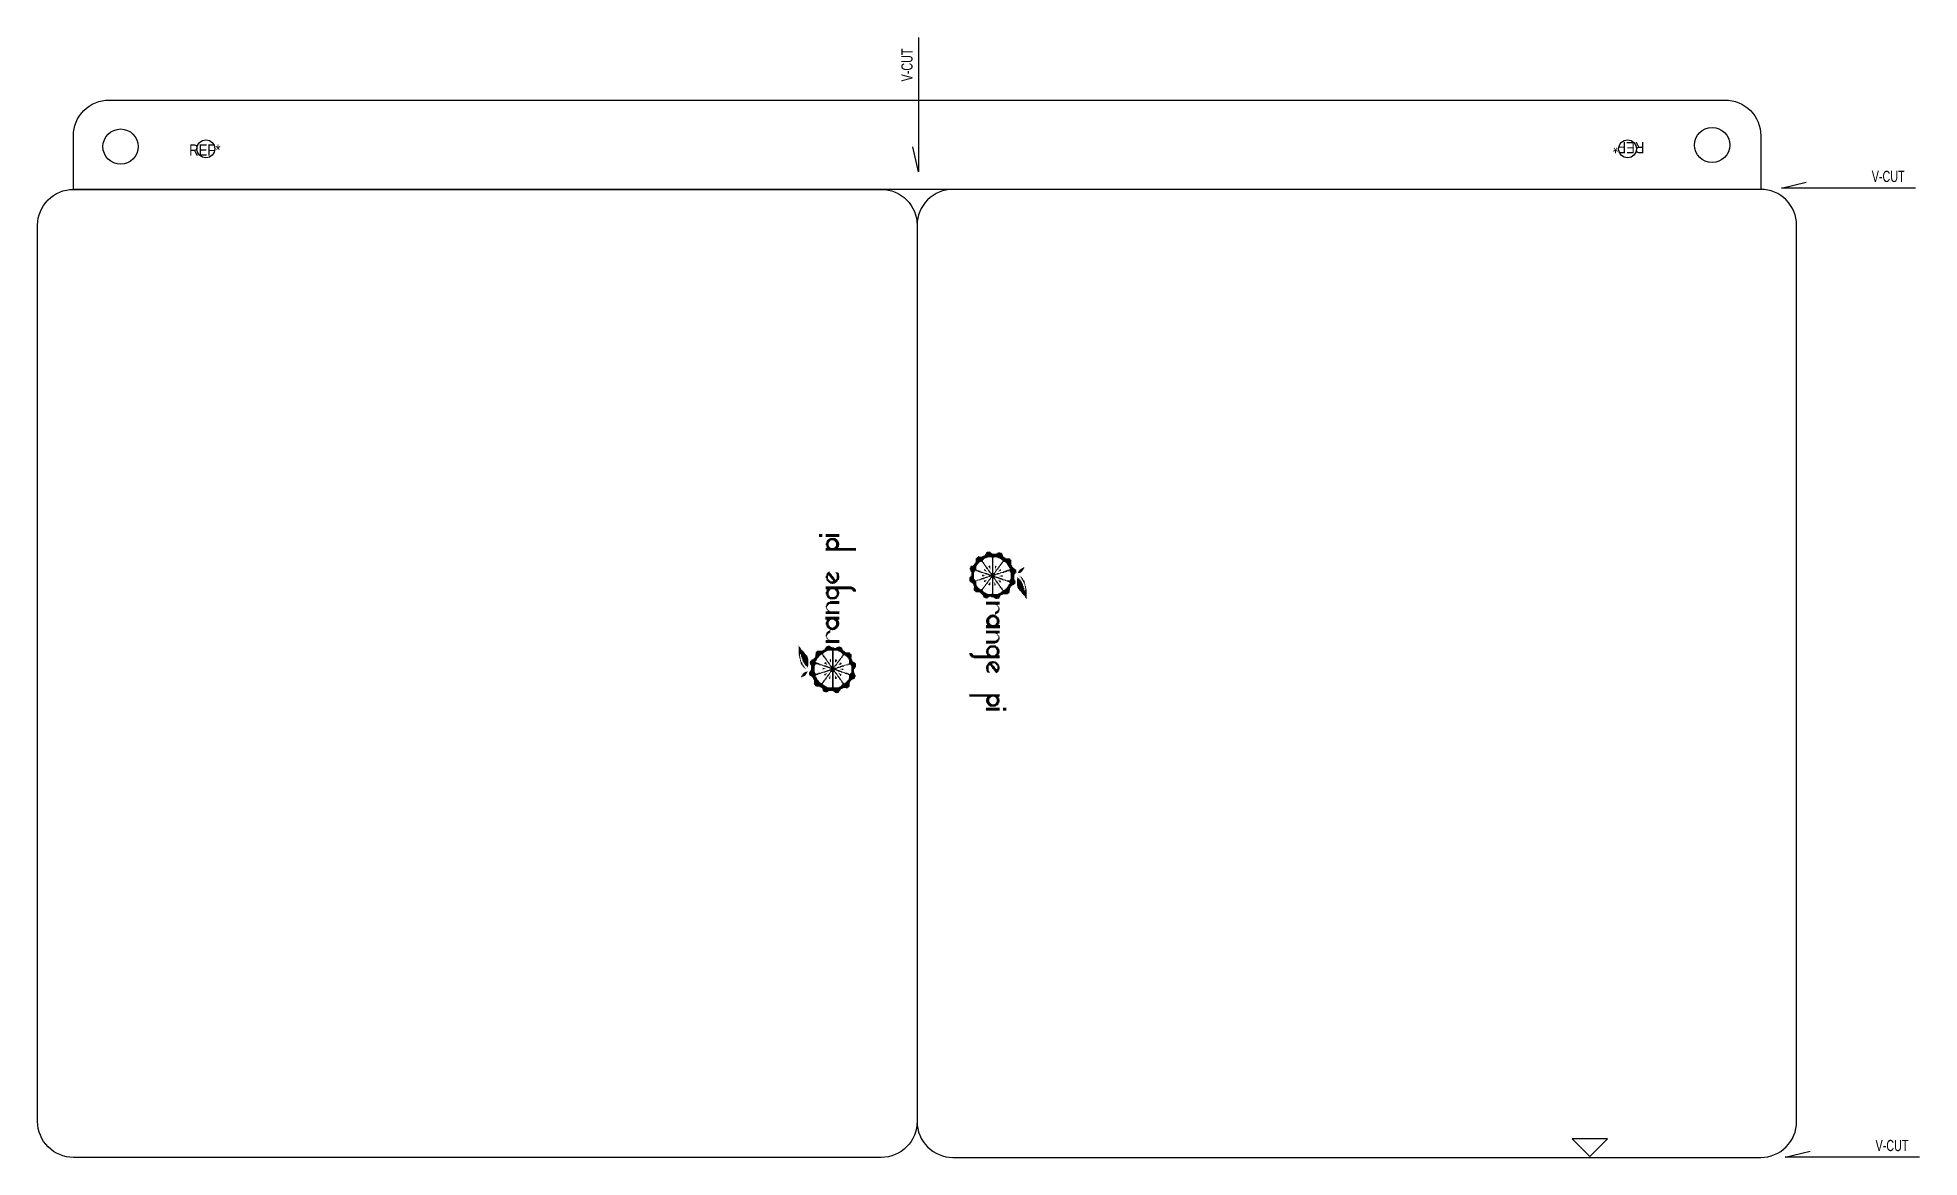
# Model space of a CAD drawing. Extents: x 0 to 107, y 0 to 124.
# Drawn here: x 0 to 106.9, y 60.1 to 123.7 of the extents above; entities that cross this region are included whole.
import ezdxf

# ---------------------------------------------------------------- set-up
doc = ezdxf.new("R2010")
doc.units = 0
for name, color, linetype in [('BG_OUTLINE', 254, 'CONTINUOUS'), ('BG_SILKSCREEN_TOP', 3, 'CONTINUOUS'), ('PG_SILKSCREEN_TOP', 6, 'CONTINUOUS'), ('PIN_TOP', 80, 'CONTINUOUS'), ('RD_SILKSCREEN_TOP', 142, 'CONTINUOUS')]:
    doc.layers.add(name, color=color, linetype=linetype)

msp = doc.modelspace()

# ---------------------------------------------------------------- texts
at = {"layer": 'BG_OUTLINE', "width": 0.72}
msp.add_text('V-CUT', height=0.635, rotation=90, dxfattribs=at).set_placement((49.723802, 121.241058))
for p in [(104.238044, 115.525042), (104.454452, 60.447682)]:
    msp.add_text('V-CUT', height=0.635, dxfattribs=at).set_placement(p)
at = {"layer": 'RD_SILKSCREEN_TOP', "width": 0.873016}
msp.add_text('REF*', height=0.64008, dxfattribs=at).set_placement((8.609838, 117.019832))
msp.add_text('REF*', height=0.64008, rotation=180, dxfattribs=at).set_placement((91.313, 117.798596))

# ---------------------------------------------------------------- linework, layer by layer
at = {"layer": 'BG_OUTLINE'}
for points in [[(50.070258, 123.730258), (50.070258, 116.110258), (49.734724, 117.517672)], [(106.727244, 115.178586), (99.107244, 115.178586), (100.514658, 115.51412)], [(106.943652, 60.101226), (99.323652, 60.101226), (100.731066, 60.43676)]]:
    msp.add_lwpolyline(points, dxfattribs=at)
for points in [[(49.982882, 62.123066, 0.414214), (52.014882, 60.091066), (97.933764, 60.091066, 0.414214), (99.965764, 62.123066), (99.965764, 113.070132, 0.414214), (97.933764, 115.102132), (2.032, 115.102132), (2.032, 118.150132, -0.414214), (4.064, 120.182132), (95.901764, 120.182132, -0.414214), (97.933764, 118.150132), (97.933764, 115.102132)], [(0, 62.123066), (0, 113.070132, -0.414214), (2.032, 115.102132), (47.950882, 115.102132, -0.414214), (49.982882, 113.070132), (49.982882, 62.123066, -0.414214), (47.950882, 60.091066), (2.032, 60.091066, -0.414214), (0, 62.123066)], [(99.965764, 113.070132, 0.414214), (97.933764, 115.102132), (52.014882, 115.102132, 0.414214), (49.982882, 113.070132), (49.982882, 62.123066)]]:
    msp.add_lwpolyline(points, format="xyb", dxfattribs=at)
at = {"layer": 'BG_SILKSCREEN_TOP', "const_width": 0.017272}
for points in [[(44.424346, 95.344234), (44.424346, 95.51797)], [(44.441872, 95.344234), (44.441872, 95.51797)], [(44.459144, 95.344234), (44.459144, 95.51797)], [(44.476416, 95.344234), (44.476416, 95.51797)], [(44.493942, 95.344234), (44.493942, 95.51797)], [(44.511214, 95.344234), (44.511214, 95.51797)], [(44.52874, 95.344234), (44.52874, 95.51797)], [(44.546012, 95.344234), (44.546012, 95.51797)], [(44.563284, 95.344234), (44.563284, 95.51797)], [(44.58081, 95.344234), (44.58081, 95.51797)], [(44.78909, 95.344234), (44.78909, 95.51797)], [(44.806616, 95.344234), (44.806616, 95.51797)], [(44.823888, 95.344234), (44.823888, 95.51797)], [(44.84116, 95.344234), (44.84116, 95.51797)], [(44.858686, 95.344234), (44.858686, 95.51797)], [(44.875958, 95.344234), (44.875958, 95.51797)], [(44.875958, 94.579694), (44.875958, 95.18777)], [(44.893484, 95.344234), (44.893484, 95.51797)], [(44.893484, 94.579694), (44.893484, 95.18777)], [(44.910756, 95.344234), (44.910756, 95.51797)], [(44.910756, 94.579694), (44.910756, 95.222568)], [(44.928028, 95.344234), (44.928028, 95.51797)], [(44.928028, 95.222568), (44.928028, 95.23984)], [(44.928028, 94.579694), (44.928028, 95.205296)], [(44.945554, 95.344234), (44.945554, 95.51797)], [(44.945554, 94.579694), (44.945554, 95.23984)], [(44.962826, 95.344234), (44.962826, 95.51797)], [(44.962826, 95.03156), (44.962826, 95.23984)], [(44.980352, 95.344234), (44.980352, 95.51797)], [(44.980352, 95.048832), (44.980352, 95.23984)], [(44.997624, 95.344234), (44.997624, 95.51797)], [(44.997624, 95.066104), (44.997624, 95.274638)], [(45.014896, 95.344234), (45.014896, 95.51797)], [(45.014896, 95.100902), (45.014896, 95.292164)], [(45.032422, 95.344234), (45.032422, 95.51797)], [(45.032422, 95.100902), (45.032422, 95.292164)], [(45.049694, 95.344234), (45.049694, 95.51797)], [(45.049694, 95.1357), (45.049694, 95.292164)], [(45.06722, 95.344234), (45.06722, 95.51797)], [(45.06722, 95.1357), (45.06722, 95.292164)], [(45.084492, 95.344234), (45.084492, 95.51797)], [(45.084492, 95.1357), (45.084492, 95.292164)], [(45.101764, 95.344234), (45.101764, 95.51797)], [(45.101764, 95.152972), (45.101764, 95.292164)], [(45.11929, 95.344234), (45.11929, 95.51797)], [(45.11929, 95.152972), (45.11929, 95.292164)], [(45.136562, 95.344234), (45.136562, 95.51797)], [(45.136562, 95.152972), (45.136562, 95.292164)], [(45.154088, 95.344234), (45.154088, 95.51797)], [(45.154088, 95.152972), (45.154088, 95.292164)], [(45.17136, 95.344234), (45.17136, 95.51797)], [(45.17136, 95.152972), (45.17136, 95.292164)], [(45.188632, 95.344234), (45.188632, 95.51797)], [(45.188632, 95.152972), (45.188632, 95.292164)], [(45.206158, 95.344234), (45.206158, 95.51797)], [(45.206158, 95.152972), (45.206158, 95.292164)], [(45.22343, 95.344234), (45.22343, 95.51797)], [(45.22343, 95.152972), (45.22343, 95.292164)], [(45.240956, 95.344234), (45.240956, 95.51797)], [(45.240956, 95.118428), (45.240956, 95.292164)], [(45.258228, 95.344234), (45.258228, 95.51797)], [(45.258228, 95.1357), (45.258228, 95.292164)], [(45.2755, 95.344234), (45.2755, 95.51797)], [(45.2755, 95.1357), (45.2755, 95.292164)], [(45.293026, 95.344234), (45.293026, 95.51797)], [(45.293026, 95.100902), (45.293026, 95.292164)], [(45.310298, 95.344234), (45.310298, 95.51797)], [(45.310298, 95.100902), (45.310298, 95.292164)], [(45.327824, 95.344234), (45.327824, 95.51797)], [(45.327824, 95.066104), (45.327824, 95.292164)], [(45.345096, 95.344234), (45.345096, 95.51797)], [(45.345096, 95.048832), (45.345096, 95.274638)], [(45.362368, 95.344234), (45.362368, 95.51797)], [(45.362368, 95.03156), (45.362368, 95.274638)], [(45.379894, 95.344234), (45.379894, 95.51797)], [(45.379894, 94.579694), (45.379894, 95.23984)], [(45.397166, 95.344234), (45.397166, 95.51797)], [(45.397166, 94.579694), (45.397166, 95.23984)], [(45.414692, 95.344234), (45.414692, 95.51797)], [(45.414692, 94.579694), (45.414692, 95.23984)], [(45.431964, 95.344234), (45.431964, 95.51797)], [(45.431964, 94.579694), (45.431964, 95.205296)], [(45.449236, 95.344234), (45.449236, 95.51797)], [(45.449236, 94.579694), (45.449236, 95.205296)], [(45.466762, 95.344234), (45.466762, 95.51797)], [(45.484034, 95.344234), (45.484034, 95.51797)], [(45.50156, 95.344234), (45.50156, 95.51797)], [(45.518832, 95.344234), (45.518832, 95.51797)], [(45.536104, 95.344234), (45.536104, 95.51797)], [(45.55363, 95.344234), (45.55363, 95.51797)], [(44.78909, 94.892368), (44.78909, 94.996762)], [(44.78909, 94.562422), (44.78909, 94.718632)], [(44.806616, 94.875096), (44.806616, 94.996762)], [(44.806616, 94.562422), (44.806616, 94.718632)], [(44.823888, 94.788228), (44.823888, 95.08363)], [(44.823888, 94.579694), (44.823888, 94.718632)], [(44.84116, 94.8055), (44.84116, 95.08363)], [(44.84116, 94.579694), (44.84116, 94.718632)], [(44.858686, 94.579694), (44.858686, 95.1357)], [(44.962826, 94.579694), (44.962826, 94.840298)], [(44.980352, 94.579694), (44.980352, 94.823026)], [(44.997624, 94.579694), (44.997624, 94.8055)], [(45.014896, 94.579694), (45.014896, 94.770956)], [(45.032422, 94.579694), (45.032422, 94.770956)], [(45.049694, 94.579694), (45.049694, 94.736158)], [(45.06722, 94.579694), (45.06722, 94.736158)], [(45.084492, 94.579694), (45.084492, 94.736158)], [(45.101764, 94.579694), (45.101764, 94.718632)], [(45.11929, 94.579694), (45.11929, 94.718632)], [(45.136562, 94.579694), (45.136562, 94.718632)], [(45.154088, 94.579694), (45.154088, 94.718632)], [(45.17136, 94.579694), (45.17136, 94.718632)], [(45.188632, 94.579694), (45.188632, 94.718632)], [(45.206158, 94.579694), (45.206158, 94.718632)], [(45.22343, 94.579694), (45.22343, 94.718632)], [(45.240956, 94.579694), (45.240956, 94.736158)], [(45.258228, 94.579694), (45.258228, 94.736158)], [(45.2755, 94.579694), (45.2755, 94.736158)], [(45.293026, 94.579694), (45.293026, 94.770956)], [(45.310298, 94.579694), (45.310298, 94.770956)], [(45.327824, 94.579694), (45.327824, 94.8055)], [(45.345096, 94.579694), (45.345096, 94.823026)], [(45.362368, 94.579694), (45.362368, 94.840298)], [(45.466762, 94.579694), (45.466762, 95.170498)], [(45.484034, 94.579694), (45.484034, 95.1357)], [(45.50156, 94.579694), (45.50156, 95.1357)], [(45.518832, 94.788228), (45.518832, 95.08363)], [(45.518832, 94.579694), (45.518832, 94.718632)], [(45.536104, 94.788228), (45.536104, 95.08363)], [(45.536104, 94.579694), (45.536104, 94.718632)], [(45.55363, 94.892368), (45.55363, 94.996762)], [(45.55363, 94.579694), (45.55363, 94.718632)], [(45.570902, 94.579694), (45.570902, 94.718632)], [(45.588428, 94.579694), (45.588428, 94.718632)], [(45.6057, 94.579694), (45.6057, 94.718632)], [(45.622972, 94.579694), (45.622972, 94.718632)], [(45.640498, 94.579694), (45.640498, 94.718632)], [(45.65777, 94.579694), (45.65777, 94.718632)], [(45.675296, 94.579694), (45.675296, 94.718632)], [(45.692568, 94.579694), (45.692568, 94.718632)], [(45.710094, 94.579694), (45.710094, 94.718632)], [(45.727366, 94.579694), (45.727366, 94.718632)], [(45.744638, 94.579694), (45.744638, 94.718632)], [(45.762164, 94.579694), (45.762164, 94.718632)], [(45.779436, 94.579694), (45.779436, 94.718632)], [(45.796962, 94.579694), (45.796962, 94.718632)], [(45.814234, 94.579694), (45.814234, 94.718632)], [(45.831506, 94.579694), (45.831506, 94.718632)], [(45.849032, 94.579694), (45.849032, 94.718632)], [(45.866304, 94.579694), (45.866304, 94.718632)], [(45.88383, 94.579694), (45.88383, 94.718632)], [(45.901102, 94.579694), (45.901102, 94.718632)], [(45.918374, 94.579694), (45.918374, 94.718632)], [(45.9359, 94.579694), (45.9359, 94.718632)], [(45.953172, 94.579694), (45.953172, 94.718632)], [(45.970698, 94.579694), (45.970698, 94.718632)], [(45.98797, 94.579694), (45.98797, 94.718632)], [(46.005242, 94.579694), (46.005242, 94.718632)], [(46.022768, 94.579694), (46.022768, 94.718632)], [(46.04004, 94.579694), (46.04004, 94.718632)], [(46.057566, 94.579694), (46.057566, 94.718632)], [(46.074838, 94.579694), (46.074838, 94.718632)], [(46.09211, 94.579694), (46.09211, 94.718632)], [(46.109636, 94.579694), (46.109636, 94.718632)], [(46.126908, 94.579694), (46.126908, 94.718632)], [(46.144434, 94.579694), (46.144434, 94.718632)], [(46.161706, 94.579694), (46.161706, 94.718632)], [(46.178978, 94.579694), (46.178978, 94.718632)], [(46.196504, 94.579694), (46.196504, 94.718632)], [(46.213776, 94.579694), (46.213776, 94.718632)], [(46.231302, 94.579694), (46.231302, 94.718632)], [(46.248574, 94.579694), (46.248574, 94.718632)], [(46.265846, 94.579694), (46.265846, 94.718632)], [(46.283372, 94.579694), (46.283372, 94.718632)], [(46.300644, 94.579694), (46.300644, 94.718632)], [(46.31817, 94.579694), (46.31817, 94.718632)], [(46.335442, 94.579694), (46.335442, 94.718632)], [(46.352714, 94.579694), (46.352714, 94.718632)], [(46.37024, 94.579694), (46.37024, 94.718632)], [(46.387512, 94.579694), (46.387512, 94.718632)], [(46.405038, 94.579694), (46.405038, 94.718632)], [(46.42231, 94.579694), (46.42231, 94.718632)], [(46.439582, 94.579694), (46.439582, 94.718632)], [(46.457108, 94.579694), (46.457108, 94.718632)], [(46.47438, 94.579694), (46.47438, 94.718632)], [(46.491906, 94.562422), (46.491906, 94.718632)], [(46.509178, 94.562422), (46.509178, 94.718632)], [(53.317648, 94.145608), (53.317648, 93.433392)], [(53.335174, 94.145608), (53.335174, 93.433392)], [(53.352446, 94.180406), (53.352446, 93.676724)], [(53.369972, 94.180406), (53.369972, 93.728794)], [(53.387244, 94.197932), (53.387244, 93.728794)], [(53.404516, 94.215204), (53.404516, 93.763592)], [(53.422042, 94.215204), (53.422042, 93.780864)], [(53.439314, 94.232476), (53.439314, 93.798136)], [(53.45684, 94.267274), (53.45684, 93.832934)], [(53.474112, 94.267274), (53.474112, 93.832934)], [(53.491384, 94.250002), (53.491384, 93.867732)], [(53.50891, 94.250002), (53.50891, 93.885004)], [(53.526182, 94.232476), (53.526182, 93.90253)], [(53.543708, 94.232476), (53.543708, 93.90253)], [(53.56098, 94.232476), (53.56098, 93.919802)], [(53.578252, 94.232476), (53.578252, 93.919802)], [(53.595778, 94.232476), (53.595778, 93.9546)], [(53.61305, 94.232476), (53.61305, 93.9546)], [(53.630576, 94.232476), (53.630576, 93.9546)], [(53.647848, 94.232476), (53.647848, 93.937328)], [(53.66512, 94.232476), (53.66512, 93.919802)], [(53.682646, 94.250002), (53.682646, 93.885004)], [(53.699918, 94.250002), (53.699918, 93.90253)], [(53.717444, 94.267274), (53.717444, 93.85046)], [(53.734716, 94.2848), (53.734716, 94.041468)], [(53.751988, 94.2848), (53.751988, 94.041468)], [(53.769514, 94.2848), (53.769514, 94.05874)], [(53.786786, 94.2848), (53.786786, 94.093538)], [(53.804312, 94.302072), (53.804312, 94.093538)], [(53.821584, 94.319344), (53.821584, 94.111064)], [(53.83911, 94.319344), (53.83911, 94.128336)], [(53.856382, 94.371668), (53.856382, 94.128336)], [(53.873654, 94.406212), (53.873654, 94.145608)], [(53.89118, 94.406212), (53.89118, 94.145608)], [(53.908452, 94.458536), (53.908452, 94.145608)], [(53.925978, 94.49308), (53.925978, 94.163134)], [(53.94325, 94.49308), (53.94325, 94.180406)], [(53.960522, 94.510606), (53.960522, 94.180406)], [(53.978048, 94.510606), (53.978048, 94.180406)], [(53.99532, 94.510606), (53.99532, 94.180406)], [(54.012846, 94.510606), (54.012846, 94.197932)], [(54.030118, 94.510606), (54.030118, 94.197932)], [(54.04739, 94.510606), (54.04739, 94.197932)], [(54.064916, 94.510606), (54.064916, 94.197932)], [(54.082188, 94.527878), (54.082188, 94.197932)], [(54.099714, 94.510606), (54.099714, 94.197932)], [(54.116986, 94.510606), (54.116986, 94.197932)], [(54.134258, 94.510606), (54.134258, 94.197932)], [(54.151784, 94.475808), (54.151784, 94.197932)], [(54.169056, 94.475808), (54.169056, 94.197932)], [(54.186582, 94.458536), (54.186582, 94.197932)], [(54.203854, 94.44101), (54.203854, 94.180406)], [(54.221126, 94.44101), (54.221126, 94.180406)], [(54.238652, 94.423738), (54.238652, 91.921838)], [(54.255924, 94.423738), (54.255924, 91.921838)], [(54.27345, 94.406212), (54.27345, 91.921838)], [(54.290722, 94.406212), (54.290722, 91.921838)], [(54.307994, 94.406212), (54.307994, 91.921838)], [(54.32552, 94.406212), (54.32552, 94.180406)], [(54.342792, 94.406212), (54.342792, 94.180406)], [(54.360318, 94.406212), (54.360318, 94.180406)], [(54.37759, 94.406212), (54.37759, 94.197932)], [(54.394862, 94.406212), (54.394862, 94.197932)], [(54.412388, 94.406212), (54.412388, 94.197932)], [(54.42966, 94.406212), (54.42966, 94.197932)], [(54.447186, 94.406212), (54.447186, 94.197932)], [(54.464458, 94.406212), (54.464458, 94.197932)], [(54.48173, 94.406212), (54.48173, 94.197932)], [(54.499256, 94.423738), (54.499256, 94.197932)], [(54.516528, 94.423738), (54.516528, 94.180406)], [(54.534054, 94.423738), (54.534054, 94.180406)], [(54.551326, 94.458536), (54.551326, 94.180406)], [(54.568598, 94.458536), (54.568598, 94.180406)], [(54.586124, 94.458536), (54.586124, 94.163134)], [(54.603396, 94.475808), (54.603396, 94.145608)], [(54.620922, 94.475808), (54.620922, 94.145608)], [(54.638194, 94.475808), (54.638194, 94.145608)], [(54.655466, 94.475808), (54.655466, 94.128336)], [(54.672992, 94.475808), (54.672992, 94.128336)], [(54.690264, 94.475808), (54.690264, 94.111064)], [(54.70779, 94.458536), (54.70779, 94.093538)], [(54.725062, 94.458536), (54.725062, 94.093538)], [(54.742334, 94.458536), (54.742334, 94.076266)], [(54.75986, 94.458536), (54.75986, 94.05874)], [(54.777132, 94.458536), (54.777132, 94.05874)], [(54.794658, 94.423738), (54.794658, 94.024196)], [(54.81193, 94.423738), (54.81193, 94.041468)], [(54.829456, 94.371668), (54.829456, 93.85046)], [(54.846728, 94.319344), (54.846728, 93.885004)], [(54.864, 94.302072), (54.864, 93.885004)], [(54.881526, 94.250002), (54.881526, 93.919802)], [(54.898798, 94.232476), (54.898798, 93.937328)], [(54.916324, 94.232476), (54.916324, 93.937328)], [(54.933596, 94.215204), (54.933596, 93.937328)], [(54.950868, 94.197932), (54.950868, 93.937328)], [(54.968394, 94.180406), (54.968394, 93.919802)], [(54.985666, 94.180406), (54.985666, 93.90253)], [(55.003192, 94.180406), (55.003192, 93.90253)], [(55.020464, 94.145608), (55.020464, 93.867732)], [(55.037736, 94.145608), (55.037736, 93.867732)], [(55.055262, 94.145608), (55.055262, 93.85046)], [(55.072534, 94.145608), (55.072534, 93.815662)], [(55.09006, 94.145608), (55.09006, 93.815662)], [(55.107332, 94.145608), (55.107332, 93.780864)], [(55.124604, 94.145608), (55.124604, 93.746066)], [(55.14213, 94.145608), (55.14213, 93.746066)], [(55.159402, 94.145608), (55.159402, 93.693996)], [(55.176928, 94.145608), (55.176928, 93.641926)], [(55.1942, 94.145608), (55.1942, 93.641926)], [(55.211472, 94.128336), (55.211472, 93.589856)], [(55.228998, 94.128336), (55.228998, 93.589856)], [(55.24627, 94.128336), (55.24627, 93.398594)], [(55.263796, 94.111064), (55.263796, 93.363796)], [(55.281068, 94.111064), (55.281068, 93.363796)], [(44.78909, 93.01607), (44.78909, 93.137736)], [(44.806616, 93.01607), (44.806616, 93.137736)], [(44.823888, 92.929202), (44.823888, 93.224604)], [(44.84116, 92.929202), (44.84116, 93.224604)], [(44.858686, 92.859606), (44.858686, 93.276674)], [(44.875958, 92.842334), (44.875958, 93.311472)], [(44.893484, 92.842334), (44.893484, 93.311472)], [(44.910756, 92.807536), (44.910756, 93.363542)], [(44.928028, 93.155008), (44.928028, 93.346016)], [(44.945554, 93.155008), (44.945554, 93.380814)], [(44.962826, 93.155008), (44.962826, 93.380814)], [(44.980352, 93.155008), (44.980352, 93.39834)], [(44.997624, 93.12021), (44.997624, 93.380814)], [(45.014896, 93.085412), (45.014896, 93.328744)], [(45.032422, 93.085412), (45.032422, 93.328744)], [(45.049694, 93.06814), (45.049694, 93.311472)], [(45.06722, 93.033342), (45.06722, 93.276674)], [(45.084492, 93.01607), (45.084492, 93.276674)], [(45.101764, 92.981272), (45.101764, 93.241876)], [(45.11929, 92.981272), (45.11929, 93.224604)], [(45.136562, 92.946474), (45.136562, 93.207078)], [(45.154088, 92.929202), (45.154088, 93.155008)], [(45.17136, 92.929202), (45.17136, 93.155008)], [(45.188632, 92.894404), (45.188632, 93.137736)], [(45.206158, 92.703396), (45.206158, 93.102938)], [(45.22343, 92.703396), (45.22343, 93.102938)], [(45.240956, 92.703396), (45.240956, 93.050868)], [(45.258228, 92.703396), (45.258228, 93.050868)], [(45.2755, 92.703396), (45.2755, 93.033342)], [(45.345096, 93.311472), (45.345096, 93.346016)], [(45.362368, 93.311472), (45.362368, 93.346016)], [(45.379894, 93.259148), (45.379894, 93.346016)], [(45.397166, 93.259148), (45.397166, 93.346016)], [(45.414692, 92.790264), (45.414692, 93.346016)], [(45.431964, 92.807536), (45.431964, 93.346016)], [(45.449236, 92.807536), (45.449236, 93.346016)], [(45.466762, 92.824808), (45.466762, 93.346016)], [(45.484034, 92.877132), (45.484034, 93.328744)], [(45.50156, 92.877132), (45.50156, 93.328744)], [(45.518832, 92.911676), (45.518832, 93.276674)], [(45.536104, 92.929202), (45.536104, 93.276674)], [(45.55363, 92.998544), (45.55363, 93.155008)], [(52.952904, 93.03385), (52.952904, 92.842588)], [(52.970176, 93.03385), (52.970176, 92.825316)], [(52.987702, 93.607128), (52.987702, 93.485462)], [(52.987702, 93.068394), (52.987702, 92.80779)], [(53.004974, 93.607128), (53.004974, 93.485462)], [(53.004974, 93.068394), (53.004974, 92.80779)], [(53.0225, 93.676724), (53.0225, 93.415866)], [(53.0225, 93.120718), (53.0225, 92.790518)], [(53.039772, 93.711268), (53.039772, 93.363796)], [(53.039772, 93.155262), (53.039772, 92.75572)], [(53.057044, 93.711268), (53.057044, 93.363796)], [(53.057044, 93.155262), (53.057044, 92.75572)], [(53.07457, 93.711268), (53.07457, 92.75572)], [(53.091842, 93.728794), (53.091842, 92.738448)], [(53.109368, 93.728794), (53.109368, 92.720922)], [(53.12664, 93.728794), (53.12664, 92.70365)], [(53.143912, 93.728794), (53.143912, 92.70365)], [(53.161438, 93.763592), (53.161438, 92.65158)], [(53.17871, 93.763592), (53.17871, 92.616782)], [(53.196236, 93.763592), (53.196236, 92.59951)], [(53.213508, 93.780864), (53.213508, 92.547186)], [(53.23078, 93.815662), (53.23078, 93.346524)], [(53.248306, 93.832934), (53.248306, 93.346524)], [(53.265578, 93.867732), (53.265578, 93.398594)], [(53.283104, 93.867732), (53.283104, 93.398594)], [(53.300376, 93.919802), (53.300376, 93.433392)], [(53.352446, 93.485462), (53.352446, 93.398594)], [(53.369972, 93.485462), (53.369972, 93.398594)], [(53.387244, 93.485462), (53.387244, 93.398594)], [(53.404516, 93.46819), (53.404516, 93.398594)], [(53.422042, 93.450664), (53.422042, 93.398594)], [(53.439314, 93.450664), (53.439314, 93.381322)], [(53.45684, 93.450664), (53.45684, 93.363796)], [(53.474112, 93.450664), (53.474112, 93.363796)], [(53.491384, 93.450664), (53.491384, 93.363796)], [(53.50891, 93.433392), (53.50891, 93.346524)], [(53.526182, 93.433392), (53.526182, 93.346524)], [(53.543708, 93.433392), (53.543708, 93.346524)], [(53.56098, 93.433392), (53.56098, 93.346524)], [(53.578252, 93.398594), (53.578252, 93.346524)], [(53.595778, 93.398594), (53.595778, 93.311726)], [(53.61305, 93.398594), (53.61305, 93.311726)], [(53.630576, 93.398594), (53.630576, 93.311726)], [(53.647848, 93.381322), (53.647848, 93.311726)], [(53.66512, 93.363796), (53.66512, 93.311726)], [(53.682646, 93.363796), (53.682646, 93.294454)], [(53.682646, 93.207586), (53.682646, 93.120718)], [(53.699918, 93.363796), (53.699918, 93.294454)], [(53.699918, 93.207586), (53.699918, 93.120718)], [(53.717444, 93.363796), (53.717444, 93.294454)], [(53.717444, 93.207586), (53.717444, 93.120718)], [(53.734716, 93.937328), (53.734716, 93.815662)], [(53.734716, 93.346524), (53.734716, 93.294454)], [(53.734716, 93.207586), (53.734716, 93.120718)], [(53.734716, 93.03385), (53.734716, 92.946982)], [(53.751988, 93.937328), (53.751988, 93.815662)], [(53.751988, 93.346524), (53.751988, 93.294454)], [(53.751988, 93.207586), (53.751988, 93.120718)], [(53.751988, 93.03385), (53.751988, 92.946982)], [(53.769514, 93.90253), (53.769514, 93.780864)], [(53.769514, 93.346524), (53.769514, 93.259656)], [(53.769514, 93.172788), (53.769514, 93.120718)], [(53.769514, 93.03385), (53.769514, 92.964254)], [(53.786786, 93.85046), (53.786786, 93.746066)], [(53.786786, 93.502988), (53.786786, 93.433392)], [(53.786786, 93.346524), (53.786786, 93.259656)], [(53.786786, 93.172788), (53.786786, 93.13799)], [(53.786786, 93.03385), (53.786786, 92.981526)], [(53.804312, 93.85046), (53.804312, 93.728794)], [(53.804312, 93.502988), (53.804312, 93.433392)], [(53.804312, 93.346524), (53.804312, 93.259656)], [(53.804312, 93.172788), (53.804312, 93.155262)], [(53.804312, 93.03385), (53.804312, 92.981526)], [(53.821584, 93.815662), (53.821584, 93.693996)], [(53.821584, 93.537532), (53.821584, 93.433392)], [(53.821584, 93.311726), (53.821584, 93.259656)], [(53.821584, 93.172788), (53.821584, 93.155262)], [(53.821584, 93.068394), (53.821584, 92.981526)], [(53.83911, 93.815662), (53.83911, 93.693996)], [(53.83911, 93.537532), (53.83911, 93.433392)], [(53.83911, 93.311726), (53.83911, 93.259656)], [(53.83911, 93.172788), (53.83911, 93.155262)], [(53.83911, 93.068394), (53.83911, 92.981526)], [(53.856382, 93.780864), (53.856382, 93.659198)], [(53.856382, 93.52026), (53.856382, 93.415866)], [(53.856382, 93.311726), (53.856382, 93.224858)], [(53.856382, 93.172788), (53.856382, 93.155262)], [(53.856382, 93.068394), (53.856382, 92.981526)], [(53.873654, 93.746066), (53.873654, 93.6244)], [(53.873654, 93.46819), (53.873654, 93.398594)], [(53.873654, 93.311726), (53.873654, 93.224858)], [(53.873654, 93.068394), (53.873654, 93.016324)], [(53.89118, 93.746066), (53.89118, 93.6244)], [(53.89118, 93.46819), (53.89118, 93.398594)], [(53.89118, 93.311726), (53.89118, 93.224858)], [(53.89118, 93.068394), (53.89118, 93.016324)], [(53.908452, 93.711268), (53.908452, 93.57233)], [(53.908452, 93.433392), (53.908452, 93.398594)], [(53.908452, 93.294454), (53.908452, 93.224858)], [(53.908452, 93.08592), (53.908452, 93.016324)], [(53.925978, 93.659198), (53.925978, 93.537532)], [(53.925978, 93.398594), (53.925978, 93.381322)], [(53.925978, 93.294454), (53.925978, 93.207586)], [(53.925978, 93.08592), (53.925978, 93.016324)], [(53.94325, 93.659198), (53.94325, 93.537532)], [(53.94325, 93.398594), (53.94325, 93.363796)], [(53.94325, 93.294454), (53.94325, 93.207586)], [(53.94325, 93.08592), (53.94325, 93.016324)], [(53.960522, 93.6244), (53.960522, 93.502988)], [(53.960522, 93.294454), (53.960522, 93.207586)], [(53.960522, 93.08592), (53.960522, 93.03385)], [(53.978048, 93.6244), (53.978048, 93.502988)], [(53.978048, 93.276928), (53.978048, 93.207586)], [(53.978048, 93.08592), (53.978048, 93.03385)], [(53.99532, 93.589856), (53.99532, 93.450664)], [(53.99532, 93.259656), (53.99532, 93.207586)], [(53.99532, 93.120718), (53.99532, 93.103192)], [(53.99532, 93.08592), (53.99532, 93.03385)], [(54.012846, 93.537532), (54.012846, 93.415866)], [(54.012846, 93.259656), (54.012846, 93.172788)], [(54.012846, 93.120718), (54.012846, 93.03385)], [(54.030118, 93.537532), (54.030118, 93.415866)], [(54.030118, 93.259656), (54.030118, 93.172788)], [(54.030118, 93.120718), (54.030118, 93.03385)], [(54.04739, 93.676724), (54.04739, 93.641926)], [(54.04739, 93.502988), (54.04739, 93.381322)], [(54.04739, 93.259656), (54.04739, 93.172788)], [(54.04739, 93.120718), (54.04739, 93.068394)], [(54.064916, 93.693996), (54.064916, 93.6244)], [(54.064916, 93.46819), (54.064916, 93.346524)], [(54.064916, 93.24213), (54.064916, 93.172788)], [(54.064916, 93.120718), (54.064916, 93.068394)], [(54.082188, 93.711268), (54.082188, 93.607128)], [(54.082188, 93.46819), (54.082188, 93.346524)], [(54.082188, 93.224858), (54.082188, 93.068394)], [(54.099714, 93.711268), (54.099714, 93.57233)], [(54.099714, 93.433392), (54.099714, 93.311726)], [(54.099714, 93.224858), (54.099714, 93.068394)], [(54.116986, 93.711268), (54.116986, 93.57233)], [(54.116986, 93.433392), (54.116986, 93.311726)], [(54.116986, 93.224858), (54.116986, 93.068394)], [(54.134258, 93.711268), (54.134258, 93.52026)], [(54.134258, 93.398594), (54.134258, 93.276928)], [(54.134258, 93.207586), (54.134258, 93.08592)], [(54.151784, 93.502988), (54.151784, 93.485462)], [(54.151784, 93.346524), (54.151784, 93.24213)], [(54.151784, 93.207586), (54.151784, 93.08592)], [(54.151784, 93.051122), (54.151784, 92.946982)], [(54.169056, 93.346524), (54.169056, 93.08592)], [(54.169056, 93.068394), (54.169056, 92.946982)], [(54.186582, 93.311726), (54.186582, 93.016324)], [(54.203854, 93.311726), (54.203854, 93.016324)], [(54.221126, 93.311726), (54.221126, 92.999052)], [(54.32552, 93.311726), (54.32552, 92.981526)], [(54.342792, 93.311726), (54.342792, 92.981526)], [(54.360318, 93.311726), (54.360318, 92.964254)], [(54.37759, 93.363796), (54.37759, 93.051122)], [(54.37759, 93.03385), (54.37759, 92.912184)], [(54.394862, 93.502988), (54.394862, 93.485462)], [(54.394862, 93.363796), (54.394862, 93.172788)], [(54.394862, 93.13799), (54.394862, 93.051122)], [(54.394862, 93.03385), (54.394862, 92.929456)], [(54.412388, 93.693996), (54.412388, 93.52026)], [(54.412388, 93.398594), (54.412388, 93.276928)], [(54.412388, 93.224858), (54.412388, 93.172788)], [(54.412388, 93.120718), (54.412388, 93.051122)], [(54.42966, 93.711268), (54.42966, 93.57233)], [(54.42966, 93.433392), (54.42966, 93.328998)], [(54.42966, 93.224858), (54.42966, 93.172788)], [(54.42966, 93.120718), (54.42966, 93.03385)], [(54.447186, 93.711268), (54.447186, 93.57233)], [(54.447186, 93.433392), (54.447186, 93.328998)], [(54.447186, 93.24213), (54.447186, 93.172788)], [(54.447186, 93.120718), (54.447186, 93.03385)], [(54.464458, 93.711268), (54.464458, 93.589856)], [(54.464458, 93.485462), (54.464458, 93.363796)], [(54.464458, 93.259656), (54.464458, 93.172788)], [(54.464458, 93.103192), (54.464458, 93.03385)], [(54.48173, 93.676724), (54.48173, 93.641926)], [(54.48173, 93.502988), (54.48173, 93.398594)], [(54.48173, 93.259656), (54.48173, 93.19006)], [(54.48173, 93.08592), (54.48173, 93.016324)], [(54.499256, 93.676724), (54.499256, 93.641926)], [(54.499256, 93.52026), (54.499256, 93.398594)], [(54.499256, 93.259656), (54.499256, 93.207586)], [(54.499256, 93.08592), (54.499256, 93.016324)], [(54.516528, 93.555058), (54.516528, 93.433392)], [(54.516528, 93.276928), (54.516528, 93.207586)], [(54.516528, 93.08592), (54.516528, 93.016324)], [(54.534054, 93.555058), (54.534054, 93.450664)], [(54.534054, 93.276928), (54.534054, 93.207586)], [(54.534054, 93.08592), (54.534054, 93.016324)], [(54.551326, 93.589856), (54.551326, 93.46819)], [(54.551326, 93.294454), (54.551326, 93.207586)], [(54.551326, 93.068394), (54.551326, 93.016324)], [(54.568598, 93.6244), (54.568598, 93.502988)], [(54.568598, 93.294454), (54.568598, 93.224858)], [(54.568598, 93.068394), (54.568598, 92.981526)], [(54.586124, 93.6244), (54.586124, 93.502988)], [(54.586124, 93.381322), (54.586124, 93.363796)], [(54.586124, 93.294454), (54.586124, 93.224858)], [(54.586124, 93.068394), (54.586124, 92.981526)], [(54.603396, 93.676724), (54.603396, 93.537532)], [(54.603396, 93.398594), (54.603396, 93.381322)], [(54.603396, 93.294454), (54.603396, 93.224858)], [(54.603396, 93.068394), (54.603396, 92.981526)], [(54.620922, 93.693996), (54.620922, 93.589856)], [(54.620922, 93.433392), (54.620922, 93.398594)], [(54.620922, 93.311726), (54.620922, 93.224858)], [(54.620922, 93.051122), (54.620922, 92.981526)], [(54.638194, 93.711268), (54.638194, 93.589856)], [(54.638194, 93.433392), (54.638194, 93.398594)], [(54.638194, 93.311726), (54.638194, 93.224858)], [(54.638194, 93.03385), (54.638194, 92.981526)], [(54.655466, 93.746066), (54.655466, 93.6244)], [(54.655466, 93.46819), (54.655466, 93.398594)], [(54.655466, 93.311726), (54.655466, 93.259656)], [(54.655466, 93.03385), (54.655466, 92.946982)], [(54.672992, 93.746066), (54.672992, 93.6244)], [(54.672992, 93.46819), (54.672992, 93.398594)], [(54.672992, 93.311726), (54.672992, 93.259656)], [(54.672992, 93.13799), (54.672992, 93.120718)], [(54.672992, 93.03385), (54.672992, 92.946982)], [(54.690264, 93.780864), (54.690264, 93.659198)], [(54.690264, 93.502988), (54.690264, 93.415866)], [(54.690264, 93.311726), (54.690264, 93.259656)], [(54.690264, 93.155262), (54.690264, 93.120718)], [(54.690264, 93.03385), (54.690264, 92.946982)], [(54.70779, 93.815662), (54.70779, 93.693996)], [(54.70779, 93.52026), (54.70779, 93.433392)], [(54.70779, 93.346524), (54.70779, 93.259656)], [(54.70779, 93.155262), (54.70779, 93.120718)], [(54.725062, 93.815662), (54.725062, 93.693996)], [(54.725062, 93.52026), (54.725062, 93.433392)], [(54.725062, 93.346524), (54.725062, 93.259656)], [(54.725062, 93.155262), (54.725062, 93.120718)], [(54.742334, 93.85046), (54.742334, 93.728794)], [(54.742334, 93.502988), (54.742334, 93.415866)], [(54.742334, 93.346524), (54.742334, 93.294454)], [(54.742334, 93.276928), (54.742334, 93.259656)], [(54.742334, 93.155262), (54.742334, 93.103192)], [(54.75986, 93.885004), (54.75986, 93.780864)], [(54.75986, 93.346524), (54.75986, 93.294454)], [(54.75986, 93.172788), (54.75986, 93.08592)], [(54.777132, 93.90253), (54.777132, 93.763592)], [(54.777132, 93.346524), (54.777132, 93.294454)], [(54.777132, 93.172788), (54.777132, 93.08592)], [(54.794658, 93.937328), (54.794658, 93.815662)], [(54.794658, 93.363796), (54.794658, 93.294454)], [(54.794658, 93.172788), (54.794658, 93.08592)], [(54.81193, 93.937328), (54.81193, 93.815662)], [(54.81193, 93.363796), (54.81193, 93.294454)], [(54.81193, 93.172788), (54.81193, 93.08592)], [(54.829456, 93.363796), (54.829456, 93.294454)], [(54.829456, 93.19006), (54.829456, 93.068394)], [(54.846728, 93.363796), (54.846728, 93.311726)], [(54.864, 93.381322), (54.864, 93.311726)], [(54.881526, 93.398594), (54.881526, 93.311726)], [(54.898798, 93.398594), (54.898798, 93.311726)], [(54.916324, 93.398594), (54.916324, 93.311726)], [(54.933596, 93.398594), (54.933596, 93.346524)], [(54.950868, 93.398594), (54.950868, 93.346524)], [(54.968394, 93.433392), (54.968394, 93.346524)], [(54.985666, 93.433392), (54.985666, 93.346524)], [(55.003192, 93.433392), (55.003192, 93.346524)], [(55.020464, 93.433392), (55.020464, 93.363796)], [(55.037736, 93.450664), (55.037736, 93.363796)], [(55.055262, 93.450664), (55.055262, 93.363796)], [(55.072534, 93.450664), (55.072534, 93.363796)], [(55.09006, 93.450664), (55.09006, 93.363796)], [(55.107332, 93.450664), (55.107332, 93.398594)], [(55.124604, 93.485462), (55.124604, 93.398594)], [(55.14213, 93.485462), (55.14213, 93.398594)], [(55.159402, 93.485462), (55.159402, 93.398594)], [(55.176928, 93.485462), (55.176928, 93.398594)], [(55.1942, 93.485462), (55.1942, 93.433392)], [(55.1942, 93.415866), (55.1942, 93.398594)], [(55.211472, 93.52026), (55.211472, 93.433392)], [(55.211472, 93.415866), (55.211472, 93.398594)], [(55.228998, 93.52026), (55.228998, 93.433392)], [(55.228998, 93.415866), (55.228998, 93.398594)], [(55.29834, 94.076266), (55.29834, 93.311726)], [(55.315866, 94.041468), (55.315866, 92.529914)], [(55.333138, 94.041468), (55.333138, 92.529914)], [(55.350664, 94.00667), (55.350664, 93.989398)], [(55.350664, 93.763592), (55.350664, 92.564712)], [(55.367936, 93.746066), (55.367936, 92.564712)], [(55.385208, 93.711268), (55.385208, 92.59951)], [(55.402734, 93.641926), (55.402734, 92.59951)], [(55.420006, 93.641926), (55.420006, 92.59951)], [(55.437532, 93.6244), (55.437532, 92.59951)], [(55.454804, 93.589856), (55.454804, 92.616782)], [(55.472076, 93.589856), (55.472076, 92.616782)], [(55.489602, 93.589856), (55.489602, 92.616782)], [(55.506874, 93.57233), (55.506874, 93.016324)], [(55.5244, 93.57233), (55.5244, 93.19006)], [(55.541672, 93.537532), (55.541672, 93.24213)], [(55.558944, 93.537532), (55.558944, 93.24213)], [(55.57647, 93.537532), (55.57647, 93.276928)], [(55.593742, 93.46819), (55.593742, 93.328998)], [(55.611268, 93.485462), (55.611268, 93.311726)], [(55.68061, 93.068394), (55.68061, 92.495116)], [(55.698136, 93.068394), (55.698136, 92.495116)], [(55.715408, 93.311726), (55.715408, 93.276928)], [(55.715408, 93.051122), (55.715408, 92.443046)], [(55.73268, 93.363796), (55.73268, 93.294454)], [(55.750206, 93.381322), (55.750206, 93.294454)], [(55.767478, 93.433392), (55.767478, 93.294454)], [(55.767478, 93.155262), (55.767478, 93.13799)], [(55.785004, 93.433392), (55.785004, 93.294454)], [(55.785004, 93.155262), (55.785004, 93.13799)], [(55.802276, 93.46819), (55.802276, 93.294454)], [(55.802276, 93.13799), (55.802276, 93.120718)], [(55.819802, 93.502988), (55.819802, 93.311726)], [(55.819802, 93.120718), (55.819802, 93.08592)], [(55.837074, 93.502988), (55.837074, 93.311726)], [(55.837074, 93.120718), (55.837074, 93.08592)], [(55.854346, 93.52026), (55.854346, 93.311726)], [(55.854346, 93.103192), (55.854346, 93.051122)], [(55.871872, 93.537532), (55.871872, 93.346524)], [(55.871872, 93.08592), (55.871872, 93.03385)], [(55.889144, 93.537532), (55.889144, 93.346524)], [(55.889144, 93.08592), (55.889144, 93.016324)], [(55.90667, 93.57233), (55.90667, 93.363796)], [(55.90667, 93.068394), (55.90667, 92.981526)], [(55.923942, 93.57233), (55.923942, 93.363796)], [(55.923942, 93.068394), (55.923942, 92.981526)], [(55.941214, 93.57233), (55.941214, 93.381322)], [(55.941214, 93.051122), (55.941214, 92.929456)], [(55.95874, 93.589856), (55.95874, 93.415866)], [(55.976012, 93.589856), (55.976012, 93.415866)], [(55.993538, 93.589856), (55.993538, 93.450664)], [(56.01081, 93.6244), (56.01081, 93.502988)], [(56.028082, 93.6244), (56.028082, 93.485462)], [(56.045608, 93.6244), (56.045608, 93.555058)], [(56.06288, 93.6244), (56.06288, 93.57233)], [(44.78909, 92.373196), (44.78909, 92.546932)], [(44.78909, 92.095066), (44.78909, 92.216732)], [(44.806616, 92.373196), (44.806616, 92.546932)], [(44.806616, 92.095066), (44.806616, 92.216732)], [(44.823888, 92.373196), (44.823888, 92.546932)], [(44.823888, 92.008198), (44.823888, 92.3036)], [(44.84116, 92.373196), (44.84116, 92.546932)], [(44.84116, 92.008198), (44.84116, 92.3036)], [(44.858686, 91.956128), (44.858686, 92.546932)], [(44.875958, 91.92133), (44.875958, 92.546932)], [(44.893484, 91.92133), (44.893484, 92.546932)], [(44.910756, 91.886786), (44.910756, 92.546932)], [(44.928028, 92.790264), (44.928028, 92.964)], [(44.928028, 91.86926), (44.928028, 92.546932)], [(44.945554, 92.790264), (44.945554, 92.964)], [(44.945554, 91.86926), (44.945554, 92.546932)], [(44.962826, 92.755466), (44.962826, 92.911676)], [(44.962826, 92.25153), (44.962826, 92.546932)], [(44.962826, 91.851988), (44.962826, 92.042996)], [(44.980352, 92.755466), (44.980352, 92.911676)], [(44.980352, 92.268802), (44.980352, 92.546932)], [(44.980352, 91.851988), (44.980352, 92.042996)], [(44.997624, 92.73794), (44.997624, 92.877132)], [(44.997624, 92.286328), (44.997624, 92.546932)], [(44.997624, 91.81719), (44.997624, 92.008198)], [(45.014896, 92.73794), (45.014896, 92.859606)], [(45.014896, 92.321126), (45.014896, 92.546932)], [(45.032422, 92.73794), (45.032422, 92.842334)], [(45.032422, 92.321126), (45.032422, 92.546932)], [(45.049694, 92.703396), (45.049694, 92.859606)], [(45.049694, 92.338398), (45.049694, 92.546932)], [(45.06722, 92.703396), (45.06722, 92.824808)], [(45.06722, 92.373196), (45.06722, 92.546932)], [(45.084492, 92.703396), (45.084492, 92.824808)], [(45.084492, 92.373196), (45.084492, 92.546932)], [(45.101764, 92.703396), (45.101764, 92.824808)], [(45.101764, 92.373196), (45.101764, 92.546932)], [(45.11929, 92.703396), (45.11929, 92.824808)], [(45.11929, 92.373196), (45.11929, 92.546932)], [(45.136562, 92.703396), (45.136562, 92.824808)], [(45.136562, 92.373196), (45.136562, 92.546932)], [(45.154088, 92.68587), (45.154088, 92.824808)], [(45.154088, 92.373196), (45.154088, 92.546932)], [(45.17136, 92.68587), (45.17136, 92.824808)], [(45.17136, 92.373196), (45.17136, 92.546932)], [(45.188632, 92.68587), (45.188632, 92.824808)], [(45.188632, 92.373196), (45.188632, 92.546932)], [(45.206158, 92.373196), (45.206158, 92.546932)], [(45.22343, 92.373196), (45.22343, 92.546932)], [(45.240956, 92.373196), (45.240956, 92.546932)], [(45.258228, 92.373196), (45.258228, 92.546932)], [(45.2755, 92.373196), (45.2755, 92.546932)], [(45.293026, 92.703396), (45.293026, 92.981272)], [(45.293026, 92.35567), (45.293026, 92.546932)], [(45.310298, 92.703396), (45.310298, 92.981272)], [(45.310298, 92.35567), (45.310298, 92.546932)], [(45.327824, 92.73794), (45.327824, 92.929202)], [(45.327824, 92.321126), (45.327824, 92.546932)], [(45.345096, 92.73794), (45.345096, 92.929202)], [(45.345096, 92.3036), (45.345096, 92.546932)], [(45.345096, 91.81719), (45.345096, 91.990926)], [(45.362368, 92.73794), (45.362368, 92.929202)], [(45.362368, 92.286328), (45.362368, 92.546932)], [(45.362368, 91.81719), (45.362368, 92.008198)], [(45.379894, 92.755466), (45.379894, 92.964)], [(45.379894, 92.25153), (45.379894, 92.546932)], [(45.379894, 91.851988), (45.379894, 92.042996)], [(45.397166, 92.772738), (45.397166, 92.964)], [(45.397166, 92.268802), (45.397166, 92.546932)], [(45.397166, 91.851988), (45.397166, 92.042996)], [(45.414692, 91.86926), (45.414692, 92.546932)], [(45.431964, 91.904058), (45.431964, 92.546932)], [(45.449236, 91.904058), (45.449236, 92.546932)], [(45.466762, 91.92133), (45.466762, 92.546932)], [(45.484034, 91.956128), (45.484034, 92.546932)], [(45.50156, 91.956128), (45.50156, 92.546932)], [(45.518832, 92.373196), (45.518832, 92.546932)], [(45.518832, 92.008198), (45.518832, 92.3036)], [(45.536104, 92.373196), (45.536104, 92.546932)], [(45.536104, 92.008198), (45.536104, 92.3036)], [(45.55363, 92.373196), (45.55363, 92.546932)], [(45.55363, 92.112592), (45.55363, 92.216732)], [(45.570902, 92.373196), (45.570902, 92.546932)], [(45.588428, 92.373196), (45.588428, 92.546932)], [(45.6057, 92.373196), (45.6057, 92.546932)], [(45.622972, 92.373196), (45.622972, 92.546932)], [(45.640498, 92.373196), (45.640498, 92.546932)], [(45.65777, 92.373196), (45.65777, 92.546932)], [(45.675296, 92.373196), (45.675296, 92.546932)], [(45.692568, 92.373196), (45.692568, 92.546932)], [(45.710094, 92.373196), (45.710094, 92.546932)], [(45.727366, 92.373196), (45.727366, 92.546932)], [(45.744638, 92.373196), (45.744638, 92.546932)], [(45.762164, 92.373196), (45.762164, 92.546932)], [(45.779436, 92.373196), (45.779436, 92.546932)], [(45.796962, 92.373196), (45.796962, 92.546932)], [(45.814234, 92.373196), (45.814234, 92.546932)], [(45.831506, 92.373196), (45.831506, 92.546932)], [(45.849032, 92.373196), (45.849032, 92.546932)], [(45.866304, 92.373196), (45.866304, 92.546932)], [(45.88383, 92.373196), (45.88383, 92.546932)], [(45.901102, 92.373196), (45.901102, 92.546932)], [(45.918374, 92.373196), (45.918374, 92.546932)], [(45.9359, 92.373196), (45.9359, 92.546932)], [(45.953172, 92.373196), (45.953172, 92.546932)], [(45.970698, 92.373196), (45.970698, 92.546932)], [(45.98797, 92.373196), (45.98797, 92.546932)], [(46.005242, 92.373196), (46.005242, 92.546932)], [(46.022768, 92.373196), (46.022768, 92.546932)], [(46.04004, 92.373196), (46.04004, 92.546932)], [(46.057566, 92.373196), (46.057566, 92.546932)], [(46.074838, 92.373196), (46.074838, 92.546932)], [(46.09211, 92.373196), (46.09211, 92.546932)], [(46.109636, 92.373196), (46.109636, 92.546932)], [(46.126908, 92.373196), (46.126908, 92.546932)], [(46.144434, 92.373196), (46.144434, 92.546932)], [(46.161706, 92.373196), (46.161706, 92.546932)], [(46.178978, 92.373196), (46.178978, 92.546932)], [(46.196504, 92.373196), (46.196504, 92.546932)], [(46.213776, 92.373196), (46.213776, 92.546932)], [(46.231302, 92.373196), (46.231302, 92.546932)], [(46.248574, 92.373196), (46.248574, 92.546932)], [(46.265846, 92.338398), (46.265846, 92.512134)], [(46.283372, 92.35567), (46.283372, 92.512134)], [(46.300644, 92.35567), (46.300644, 92.512134)], [(46.31817, 92.286328), (46.31817, 92.512134)], [(46.335442, 92.286328), (46.335442, 92.512134)], [(46.352714, 92.234258), (46.352714, 92.494862)], [(46.37024, 92.234258), (46.37024, 92.494862)], [(46.387512, 92.234258), (46.387512, 92.477336)], [(46.405038, 92.234258), (46.405038, 92.442538)], [(46.42231, 92.234258), (46.42231, 92.442538)], [(46.439582, 92.234258), (46.439582, 92.425266)], [(46.457108, 92.234258), (46.457108, 92.390468)], [(46.47438, 92.234258), (46.47438, 92.390468)], [(46.491906, 92.234258), (46.491906, 92.338398)], [(46.509178, 92.234258), (46.509178, 92.321126)], [(53.213508, 92.477844), (53.213508, 92.32138)], [(53.23078, 92.964254), (53.23078, 92.286582)], [(53.248306, 92.964254), (53.248306, 92.286582)], [(53.265578, 92.912184), (53.265578, 92.251784)], [(53.283104, 92.894658), (53.283104, 92.251784)], [(53.300376, 92.894658), (53.300376, 92.21724)], [(53.317648, 92.894658), (53.317648, 92.199714)], [(53.335174, 92.894658), (53.335174, 92.199714)], [(53.352446, 92.894658), (53.352446, 92.842588)], [(53.352446, 92.634054), (53.352446, 92.199714)], [(53.369972, 92.894658), (53.369972, 92.842588)], [(53.369972, 92.581984), (53.369972, 92.199714)], [(53.387244, 92.912184), (53.387244, 92.842588)], [(53.387244, 92.581984), (53.387244, 92.199714)], [(53.404516, 92.929456), (53.404516, 92.842588)], [(53.404516, 92.547186), (53.404516, 92.199714)], [(53.422042, 92.929456), (53.422042, 92.877386)], [(53.422042, 92.860114), (53.422042, 92.842588)], [(53.422042, 92.547186), (53.422042, 92.199714)], [(53.439314, 92.929456), (53.439314, 92.877386)], [(53.439314, 92.512642), (53.439314, 92.199714)], [(53.45684, 92.929456), (53.45684, 92.877386)], [(53.45684, 92.460318), (53.45684, 92.199714)], [(53.474112, 92.929456), (53.474112, 92.877386)], [(53.474112, 92.460318), (53.474112, 92.199714)], [(53.491384, 92.946982), (53.491384, 92.877386)], [(53.491384, 92.443046), (53.491384, 92.199714)], [(53.50891, 92.946982), (53.50891, 92.894658)], [(53.50891, 92.42552), (53.50891, 92.199714)], [(53.526182, 92.946982), (53.526182, 92.894658)], [(53.526182, 92.42552), (53.526182, 92.199714)], [(53.543708, 92.946982), (53.543708, 92.894658)], [(53.543708, 92.390976), (53.543708, 92.182442)], [(53.56098, 92.964254), (53.56098, 92.894658)], [(53.56098, 92.390976), (53.56098, 92.182442)], [(53.578252, 92.981526), (53.578252, 92.894658)], [(53.578252, 92.37345), (53.578252, 92.147644)], [(53.595778, 92.981526), (53.595778, 92.929456)], [(53.595778, 92.37345), (53.595778, 92.147644)], [(53.61305, 92.981526), (53.61305, 92.929456)], [(53.61305, 92.37345), (53.61305, 92.147644)], [(53.630576, 92.981526), (53.630576, 92.929456)], [(53.630576, 92.37345), (53.630576, 92.112846)], [(53.647848, 93.016324), (53.647848, 92.929456)], [(53.647848, 92.390976), (53.647848, 92.095574)], [(53.66512, 93.016324), (53.66512, 92.929456)], [(53.66512, 92.390976), (53.66512, 92.095574)], [(53.682646, 93.016324), (53.682646, 92.946982)], [(53.682646, 92.42552), (53.682646, 92.060776)], [(53.699918, 93.016324), (53.699918, 92.946982)], [(53.699918, 92.42552), (53.699918, 92.060776)], [(53.717444, 93.016324), (53.717444, 92.946982)], [(53.717444, 92.477844), (53.717444, 92.338652)], [(53.717444, 92.304108), (53.717444, 92.008706)], [(53.734716, 92.512642), (53.734716, 92.390976)], [(53.734716, 92.26931), (53.734716, 91.956636)], [(53.751988, 92.512642), (53.751988, 92.390976)], [(53.751988, 92.26931), (53.751988, 91.956636)], [(53.769514, 92.860114), (53.769514, 92.825316)], [(53.769514, 92.547186), (53.769514, 92.42552)], [(53.769514, 92.234512), (53.769514, 91.88704)], [(53.786786, 92.877386), (53.786786, 92.790518)], [(53.786786, 92.564712), (53.786786, 92.460318)], [(53.786786, 92.21724), (53.786786, 91.904312)], [(53.804312, 92.877386), (53.804312, 92.790518)], [(53.804312, 92.581984), (53.804312, 92.460318)], [(53.804312, 92.199714), (53.804312, 91.904312)], [(53.821584, 92.894658), (53.821584, 92.790518)], [(53.821584, 92.616782), (53.821584, 92.495116)], [(53.821584, 92.199714), (53.821584, 91.904312)], [(53.83911, 92.894658), (53.83911, 92.790518)], [(53.83911, 92.616782), (53.83911, 92.512642)], [(53.83911, 92.199714), (53.83911, 91.88704)], [(53.856382, 92.894658), (53.856382, 92.790518)], [(53.856382, 92.65158), (53.856382, 92.529914)], [(53.856382, 92.182442), (53.856382, 91.869768)], [(53.873654, 92.894658), (53.873654, 92.825316)], [(53.873654, 92.686378), (53.873654, 92.564712)], [(53.873654, 92.182442), (53.873654, 91.869768)], [(53.89118, 92.894658), (53.89118, 92.825316)], [(53.89118, 92.686378), (53.89118, 92.581984)], [(53.89118, 92.182442), (53.89118, 91.869768)], [(53.908452, 92.894658), (53.908452, 92.860114)], [(53.908452, 92.738448), (53.908452, 92.616782)], [(53.908452, 92.147644), (53.908452, 91.852242)], [(53.925978, 92.912184), (53.925978, 92.894658)], [(53.925978, 92.75572), (53.925978, 92.65158)], [(53.925978, 92.147644), (53.925978, 91.869768)], [(53.94325, 92.929456), (53.94325, 92.894658)], [(53.94325, 92.773246), (53.94325, 92.65158)], [(53.94325, 92.147644), (53.94325, 91.869768)], [(53.960522, 92.80779), (53.960522, 92.686378)], [(53.960522, 92.147644), (53.960522, 91.869768)], [(53.978048, 92.80779), (53.978048, 92.70365)], [(53.978048, 92.112846), (53.978048, 91.869768)], [(53.99532, 92.842588), (53.99532, 92.720922)], [(53.99532, 92.112846), (53.99532, 91.904312)], [(54.012846, 92.877386), (54.012846, 92.75572)], [(54.012846, 92.112846), (54.012846, 91.904312)], [(54.030118, 92.877386), (54.030118, 92.75572)], [(54.030118, 92.112846), (54.030118, 91.904312)], [(54.04739, 92.929456), (54.04739, 92.790518)], [(54.04739, 92.686378), (54.04739, 92.616782)], [(54.04739, 92.112846), (54.04739, 91.921838)], [(54.064916, 92.946982), (54.064916, 92.842588)], [(54.064916, 92.70365), (54.064916, 92.616782)], [(54.064916, 92.112846), (54.064916, 91.921838)], [(54.082188, 92.964254), (54.082188, 92.842588)], [(54.082188, 92.720922), (54.082188, 92.59951)], [(54.082188, 92.112846), (54.082188, 91.921838)], [(54.099714, 92.999052), (54.099714, 92.877386)], [(54.099714, 92.75572), (54.099714, 92.59951)], [(54.099714, 92.112846), (54.099714, 91.956636)], [(54.116986, 92.981526), (54.116986, 92.877386)], [(54.116986, 92.75572), (54.116986, 92.59951)], [(54.116986, 92.112846), (54.116986, 91.956636)], [(54.134258, 93.016324), (54.134258, 92.912184)], [(54.134258, 92.790518), (54.134258, 92.616782)], [(54.134258, 92.112846), (54.134258, 91.956636)], [(54.151784, 92.112846), (54.151784, 91.956636)], [(54.169056, 92.112846), (54.169056, 91.956636)], [(54.186582, 92.112846), (54.186582, 91.93911)], [(54.203854, 92.112846), (54.203854, 91.921838)], [(54.221126, 92.147644), (54.221126, 91.921838)], [(54.32552, 92.112846), (54.32552, 91.904312)], [(54.342792, 92.112846), (54.342792, 91.904312)], [(54.360318, 92.112846), (54.360318, 91.88704)], [(54.37759, 92.773246), (54.37759, 92.581984)], [(54.37759, 92.112846), (54.37759, 91.869768)], [(54.394862, 92.75572), (54.394862, 92.59951)], [(54.394862, 92.112846), (54.394862, 91.869768)], [(54.412388, 92.999052), (54.412388, 92.877386)], [(54.412388, 92.720922), (54.412388, 92.59951)], [(54.412388, 92.112846), (54.412388, 91.83497)], [(54.42966, 92.964254), (54.42966, 92.842588)], [(54.42966, 92.668852), (54.42966, 92.59951)], [(54.42966, 92.112846), (54.42966, 91.83497)], [(54.447186, 92.964254), (54.447186, 92.842588)], [(54.447186, 92.668852), (54.447186, 92.59951)], [(54.447186, 92.112846), (54.447186, 91.83497)], [(54.464458, 92.929456), (54.464458, 92.790518)], [(54.464458, 92.112846), (54.464458, 91.817444)], [(54.48173, 92.877386), (54.48173, 92.773246)], [(54.48173, 92.112846), (54.48173, 91.817444)], [(54.499256, 92.877386), (54.499256, 92.75572)], [(54.499256, 92.112846), (54.499256, 91.817444)], [(54.516528, 92.842588), (54.516528, 92.720922)], [(54.516528, 92.112846), (54.516528, 91.817444)], [(54.534054, 92.842588), (54.534054, 92.720922)], [(54.534054, 92.112846), (54.534054, 91.817444)], [(54.551326, 92.80779), (54.551326, 92.686378)], [(54.551326, 92.112846), (54.551326, 91.83497)], [(54.568598, 92.912184), (54.568598, 92.894658)], [(54.568598, 92.773246), (54.568598, 92.65158)], [(54.568598, 92.112846), (54.568598, 91.83497)], [(54.586124, 92.75572), (54.586124, 92.65158)], [(54.586124, 92.130372), (54.586124, 91.83497)], [(54.603396, 92.894658), (54.603396, 92.860114)], [(54.603396, 92.738448), (54.603396, 92.59951)], [(54.603396, 92.147644), (54.603396, 91.83497)], [(54.620922, 92.894658), (54.620922, 92.825316)], [(54.620922, 92.686378), (54.620922, 92.564712)], [(54.620922, 92.147644), (54.620922, 91.852242)], [(54.638194, 92.894658), (54.638194, 92.825316)], [(54.638194, 92.686378), (54.638194, 92.564712)], [(54.638194, 92.147644), (54.638194, 91.852242)], [(54.655466, 92.877386), (54.655466, 92.773246)], [(54.655466, 92.65158), (54.655466, 92.529914)], [(54.655466, 92.147644), (54.655466, 91.88704)], [(54.672992, 92.877386), (54.672992, 92.790518)], [(54.672992, 92.65158), (54.672992, 92.529914)], [(54.672992, 92.164916), (54.672992, 91.904312)], [(54.690264, 92.860114), (54.690264, 92.75572)], [(54.690264, 92.616782), (54.690264, 92.477844)], [(54.690264, 92.182442), (54.690264, 91.93911)], [(54.70779, 93.016324), (54.70779, 92.946982)], [(54.70779, 92.860114), (54.70779, 92.75572)], [(54.70779, 92.564712), (54.70779, 92.443046)], [(54.70779, 92.182442), (54.70779, 91.973908)], [(54.725062, 93.016324), (54.725062, 92.946982)], [(54.725062, 92.860114), (54.725062, 92.773246)], [(54.725062, 92.564712), (54.725062, 92.443046)], [(54.725062, 92.182442), (54.725062, 91.973908)], [(54.742334, 93.016324), (54.742334, 92.929456)], [(54.742334, 92.842588), (54.742334, 92.80779)], [(54.742334, 92.547186), (54.742334, 92.408248)], [(54.742334, 92.199714), (54.742334, 92.043504)], [(54.75986, 93.016324), (54.75986, 92.929456)], [(54.75986, 92.495116), (54.75986, 92.37345)], [(54.75986, 92.234512), (54.75986, 92.043504)], [(54.777132, 93.016324), (54.777132, 92.929456)], [(54.777132, 92.495116), (54.777132, 92.37345)], [(54.777132, 92.234512), (54.777132, 92.025978)], [(54.794658, 92.981526), (54.794658, 92.929456)], [(54.794658, 92.460318), (54.794658, 92.338652)], [(54.794658, 92.26931), (54.794658, 92.060776)], [(54.81193, 92.981526), (54.81193, 92.912184)], [(54.81193, 92.460318), (54.81193, 92.338652)], [(54.81193, 92.26931), (54.81193, 92.060776)], [(54.829456, 92.981526), (54.829456, 92.894658)], [(54.829456, 92.42552), (54.829456, 92.060776)], [(54.846728, 92.981526), (54.846728, 92.894658)], [(54.846728, 92.37345), (54.846728, 92.095574)], [(54.864, 92.981526), (54.864, 92.894658)], [(54.864, 92.37345), (54.864, 92.095574)], [(54.881526, 92.946982), (54.881526, 92.894658)], [(54.881526, 92.338652), (54.881526, 92.095574)], [(54.898798, 92.946982), (54.898798, 92.877386)], [(54.898798, 92.338652), (54.898798, 92.095574)], [(54.916324, 92.946982), (54.916324, 92.877386)], [(54.916324, 92.338652), (54.916324, 92.095574)], [(54.933596, 92.946982), (54.933596, 92.877386)], [(54.933596, 92.338652), (54.933596, 92.095574)], [(54.950868, 92.946982), (54.950868, 92.877386)], [(54.950868, 92.356178), (54.950868, 92.095574)], [(54.968394, 92.929456), (54.968394, 92.877386)], [(54.968394, 92.37345), (54.968394, 92.095574)], [(54.985666, 92.929456), (54.985666, 92.842588)], [(54.985666, 92.390976), (54.985666, 92.095574)], [(55.003192, 92.929456), (55.003192, 92.842588)], [(55.003192, 92.390976), (55.003192, 92.095574)], [(55.020464, 92.929456), (55.020464, 92.842588)], [(55.020464, 92.42552), (55.020464, 92.095574)], [(55.037736, 92.894658), (55.037736, 92.842588)], [(55.037736, 92.42552), (55.037736, 92.095574)], [(55.055262, 92.894658), (55.055262, 92.842588)], [(55.055262, 92.443046), (55.055262, 92.095574)], [(55.072534, 92.894658), (55.072534, 92.80779)], [(55.072534, 92.477844), (55.072534, 92.095574)], [(55.09006, 92.894658), (55.09006, 92.80779)], [(55.09006, 92.477844), (55.09006, 92.095574)], [(55.107332, 92.894658), (55.107332, 92.80779)], [(55.107332, 92.512642), (55.107332, 92.095574)], [(55.124604, 92.877386), (55.124604, 92.80779)], [(55.124604, 92.547186), (55.124604, 92.095574)], [(55.14213, 92.877386), (55.14213, 92.790518)], [(55.14213, 92.547186), (55.14213, 92.112846)], [(55.159402, 92.877386), (55.159402, 92.790518)], [(55.159402, 92.581984), (55.159402, 92.112846)], [(55.176928, 92.877386), (55.176928, 92.790518)], [(55.176928, 92.634054), (55.176928, 92.147644)], [(55.1942, 92.877386), (55.1942, 92.790518)], [(55.1942, 92.65158), (55.1942, 92.147644)], [(55.211472, 92.877386), (55.211472, 92.75572)], [(55.211472, 92.686378), (55.211472, 92.164916)], [(55.228998, 92.877386), (55.228998, 92.75572)], [(55.228998, 92.686378), (55.228998, 92.182442)], [(55.24627, 92.894658), (55.24627, 92.32138)], [(55.263796, 92.929456), (55.263796, 92.443046)], [(55.281068, 92.929456), (55.281068, 92.443046)], [(55.29834, 92.981526), (55.29834, 92.477844)], [(55.385208, 92.581984), (55.385208, 92.564712)], [(55.506874, 92.999052), (55.506874, 92.65158)], [(55.5244, 92.946982), (55.5244, 92.65158)], [(55.541672, 92.894658), (55.541672, 92.686378)], [(55.558944, 92.894658), (55.558944, 92.686378)], [(55.57647, 92.825316), (55.57647, 92.773246)], [(55.663338, 92.964254), (55.663338, 92.564712)], [(55.73268, 93.016324), (55.73268, 92.390976)], [(55.750206, 93.016324), (55.750206, 92.390976)], [(55.767478, 92.981526), (55.767478, 92.356178)], [(55.785004, 92.981526), (55.785004, 92.356178)], [(55.802276, 92.964254), (55.802276, 92.304108)], [(55.819802, 92.929456), (55.819802, 92.286582)], [(55.837074, 92.929456), (55.837074, 92.286582)], [(55.854346, 92.894658), (55.854346, 92.251784)], [(55.871872, 92.860114), (55.871872, 92.234512)], [(55.889144, 92.860114), (55.889144, 92.21724)], [(55.90667, 92.825316), (55.90667, 92.182442)], [(55.923942, 92.80779), (55.923942, 92.182442)], [(55.941214, 92.773246), (55.941214, 92.147644)], [(55.95874, 93.016324), (55.95874, 92.894658)], [(55.95874, 92.720922), (55.95874, 92.130372)], [(55.976012, 93.016324), (55.976012, 92.894658)], [(55.976012, 92.720922), (55.976012, 92.112846)], [(55.993538, 92.981526), (55.993538, 92.842588)], [(55.993538, 92.65158), (55.993538, 92.095574)], [(56.01081, 92.929456), (56.01081, 92.790518)], [(56.01081, 92.564712), (56.01081, 92.060776)], [(56.028082, 92.929456), (56.028082, 92.773246)], [(56.028082, 92.564712), (56.028082, 92.060776)], [(56.045608, 92.894658), (56.045608, 92.720922)], [(56.045608, 92.460318), (56.045608, 92.025978)], [(56.06288, 92.877386), (56.06288, 92.720922)], [(56.06288, 92.443046), (56.06288, 92.025978)], [(56.080406, 92.842588), (56.080406, 92.634054)], [(56.080406, 92.32138), (56.080406, 91.99118)], [(56.097678, 92.75572), (56.097678, 92.547186)], [(56.097678, 92.32138), (56.097678, 91.973908)], [(56.11495, 92.75572), (56.11495, 92.547186)], [(56.11495, 92.32138), (56.11495, 91.956636)], [(56.132476, 92.686378), (56.132476, 92.42552)], [(56.132476, 92.32138), (56.132476, 91.921838)], [(56.149748, 92.564712), (56.149748, 91.88704)], [(56.167274, 92.564712), (56.167274, 91.88704)], [(56.184546, 92.42552), (56.184546, 91.83497)], [(56.201818, 92.37345), (56.201818, 91.817444)], [(44.78909, 91.348052), (44.78909, 91.43492)], [(44.78909, 90.965782), (44.78909, 91.122246)], [(44.806616, 91.348052), (44.806616, 91.452192)], [(44.806616, 90.965782), (44.806616, 91.122246)], [(44.823888, 91.261184), (44.823888, 91.521788)], [(44.823888, 90.965782), (44.823888, 91.122246)], [(44.84116, 91.261184), (44.84116, 91.521788)], [(44.84116, 90.965782), (44.84116, 91.122246)], [(44.858686, 91.226386), (44.858686, 91.573858)], [(44.858686, 90.965782), (44.858686, 91.122246)], [(44.875958, 91.417648), (44.875958, 91.608656)], [(44.875958, 91.209114), (44.875958, 91.278456)], [(44.875958, 90.965782), (44.875958, 91.122246)], [(44.893484, 91.417648), (44.893484, 91.608656)], [(44.893484, 91.209114), (44.893484, 91.278456)], [(44.893484, 90.965782), (44.893484, 91.122246)], [(44.910756, 91.452192), (44.910756, 91.626182)], [(44.910756, 90.965782), (44.910756, 91.226386)], [(44.928028, 91.48699), (44.928028, 91.660726)], [(44.928028, 90.965782), (44.928028, 91.191588)], [(44.945554, 91.48699), (44.945554, 91.660726)], [(44.945554, 90.965782), (44.945554, 91.191588)], [(44.962826, 91.504516), (44.962826, 91.660726)], [(44.962826, 90.965782), (44.962826, 91.157044)], [(44.980352, 91.521788), (44.980352, 91.660726)], [(44.980352, 90.965782), (44.980352, 91.157044)], [(44.997624, 91.539314), (44.997624, 91.678252)], [(44.997624, 90.965782), (44.997624, 91.157044)], [(45.014896, 91.81719), (45.014896, 91.956128)], [(45.014896, 91.539314), (45.014896, 91.678252)], [(45.014896, 90.965782), (45.014896, 91.122246)], [(45.032422, 91.81719), (45.032422, 91.956128)], [(45.032422, 91.539314), (45.032422, 91.678252)], [(45.032422, 90.965782), (45.032422, 91.122246)], [(45.049694, 91.782392), (45.049694, 91.956128)], [(45.049694, 91.539314), (45.049694, 91.71305)], [(45.049694, 90.965782), (45.049694, 91.122246)], [(45.06722, 91.799918), (45.06722, 91.938856)], [(45.06722, 91.539314), (45.06722, 91.71305)], [(45.06722, 90.965782), (45.06722, 91.122246)], [(45.084492, 91.799918), (45.084492, 91.938856)], [(45.084492, 91.539314), (45.084492, 91.71305)], [(45.084492, 90.965782), (45.084492, 91.122246)], [(45.101764, 91.799918), (45.101764, 91.938856)], [(45.101764, 91.539314), (45.101764, 91.71305)], [(45.101764, 90.965782), (45.101764, 91.122246)], [(45.11929, 91.799918), (45.11929, 91.938856)], [(45.11929, 91.539314), (45.11929, 91.71305)], [(45.11929, 90.965782), (45.11929, 91.122246)], [(45.136562, 91.799918), (45.136562, 91.938856)], [(45.136562, 91.539314), (45.136562, 91.71305)], [(45.136562, 90.965782), (45.136562, 91.122246)], [(45.154088, 91.799918), (45.154088, 91.938856)], [(45.154088, 91.539314), (45.154088, 91.71305)], [(45.154088, 90.965782), (45.154088, 91.122246)], [(45.17136, 91.799918), (45.17136, 91.938856)], [(45.17136, 91.539314), (45.17136, 91.71305)], [(45.17136, 90.965782), (45.17136, 91.122246)], [(45.188632, 91.799918), (45.188632, 91.938856)], [(45.188632, 91.539314), (45.188632, 91.71305)], [(45.188632, 90.965782), (45.188632, 91.122246)], [(45.206158, 91.799918), (45.206158, 91.938856)], [(45.206158, 91.539314), (45.206158, 91.71305)], [(45.206158, 90.965782), (45.206158, 91.122246)], [(45.22343, 91.799918), (45.22343, 91.938856)], [(45.22343, 91.539314), (45.22343, 91.71305)], [(45.22343, 90.965782), (45.22343, 91.122246)], [(45.240956, 91.799918), (45.240956, 91.938856)], [(45.240956, 91.539314), (45.240956, 91.71305)], [(45.240956, 90.965782), (45.240956, 91.122246)], [(45.258228, 91.799918), (45.258228, 91.938856)], [(45.258228, 91.539314), (45.258228, 91.71305)], [(45.258228, 90.965782), (45.258228, 91.122246)], [(45.2755, 91.799918), (45.2755, 91.938856)], [(45.2755, 91.539314), (45.2755, 91.71305)], [(45.2755, 90.965782), (45.2755, 91.122246)], [(45.293026, 91.799918), (45.293026, 91.956128)], [(45.293026, 91.539314), (45.293026, 91.71305)], [(45.293026, 90.965782), (45.293026, 91.122246)], [(45.310298, 91.799918), (45.310298, 91.956128)], [(45.310298, 91.539314), (45.310298, 91.71305)], [(45.310298, 90.965782), (45.310298, 91.122246)], [(45.327824, 91.81719), (45.327824, 91.956128)], [(45.327824, 91.539314), (45.327824, 91.71305)], [(45.327824, 90.965782), (45.327824, 91.122246)], [(45.345096, 91.539314), (45.345096, 91.71305)], [(45.345096, 90.965782), (45.345096, 91.122246)], [(45.362368, 91.539314), (45.362368, 91.71305)], [(45.362368, 90.965782), (45.362368, 91.122246)], [(45.379894, 91.539314), (45.379894, 91.71305)], [(45.379894, 90.965782), (45.379894, 91.122246)], [(45.397166, 91.539314), (45.397166, 91.71305)], [(45.397166, 90.965782), (45.397166, 91.122246)], [(45.414692, 91.539314), (45.414692, 91.71305)], [(45.414692, 90.965782), (45.414692, 91.122246)], [(45.431964, 91.539314), (45.431964, 91.71305)], [(45.431964, 90.965782), (45.431964, 91.122246)], [(45.449236, 91.539314), (45.449236, 91.71305)], [(45.449236, 90.965782), (45.449236, 91.122246)], [(45.466762, 91.539314), (45.466762, 91.71305)], [(45.466762, 90.965782), (45.466762, 91.122246)], [(45.484034, 91.539314), (45.484034, 91.71305)], [(45.484034, 90.965782), (45.484034, 91.122246)], [(45.50156, 91.539314), (45.50156, 91.71305)], [(45.50156, 90.965782), (45.50156, 91.122246)], [(45.518832, 91.539314), (45.518832, 91.71305)], [(45.518832, 90.965782), (45.518832, 91.122246)], [(45.536104, 91.539314), (45.536104, 91.71305)], [(45.536104, 90.965782), (45.536104, 91.122246)], [(45.55363, 91.539314), (45.55363, 91.71305)], [(45.55363, 90.94851), (45.55363, 91.139518)], [(53.908452, 91.678506), (53.908452, 91.50477)], [(53.925978, 91.678506), (53.925978, 91.50477)], [(53.94325, 91.678506), (53.94325, 91.50477)], [(53.960522, 91.678506), (53.960522, 91.50477)], [(53.978048, 91.678506), (53.978048, 91.50477)], [(53.99532, 91.678506), (53.99532, 91.50477)], [(54.012846, 91.678506), (54.012846, 91.50477)], [(54.030118, 91.678506), (54.030118, 91.50477)], [(54.04739, 91.678506), (54.04739, 91.50477)], [(54.064916, 91.678506), (54.064916, 91.50477)], [(54.082188, 91.678506), (54.082188, 91.50477)], [(54.099714, 91.678506), (54.099714, 91.50477)], [(54.099714, 90.896694), (54.099714, 90.670888)], [(54.116986, 91.678506), (54.116986, 91.50477)], [(54.116986, 90.896694), (54.116986, 90.670888)], [(54.134258, 91.678506), (54.134258, 91.50477)], [(54.134258, 90.896694), (54.134258, 90.68816)], [(54.151784, 91.678506), (54.151784, 91.50477)], [(54.151784, 90.931492), (54.151784, 90.722958)], [(54.169056, 91.678506), (54.169056, 91.50477)], [(54.169056, 90.931492), (54.169056, 90.722958)], [(54.186582, 91.678506), (54.186582, 91.50477)], [(54.186582, 90.931492), (54.186582, 90.757756)], [(54.203854, 91.678506), (54.203854, 91.50477)], [(54.203854, 90.931492), (54.203854, 90.757756)], [(54.221126, 91.678506), (54.221126, 91.50477)], [(54.221126, 90.931492), (54.221126, 90.757756)], [(54.238652, 91.678506), (54.238652, 91.50477)], [(54.238652, 90.931492), (54.238652, 90.757756)], [(54.255924, 91.678506), (54.255924, 91.50477)], [(54.255924, 90.931492), (54.255924, 90.792554)], [(54.27345, 91.678506), (54.27345, 91.50477)], [(54.27345, 90.948764), (54.27345, 90.792554)], [(54.290722, 91.678506), (54.290722, 91.50477)], [(54.290722, 90.948764), (54.290722, 90.792554)], [(54.307994, 91.678506), (54.307994, 91.50477)], [(54.307994, 90.948764), (54.307994, 90.792554)], [(54.32552, 91.678506), (54.32552, 91.50477)], [(54.32552, 90.931492), (54.32552, 90.792554)], [(54.342792, 91.678506), (54.342792, 91.50477)], [(54.342792, 90.931492), (54.342792, 90.792554)], [(54.360318, 91.678506), (54.360318, 91.50477)], [(54.360318, 90.931492), (54.360318, 90.757756)], [(54.37759, 91.678506), (54.37759, 91.50477)], [(54.37759, 90.931492), (54.37759, 90.757756)], [(54.394862, 91.678506), (54.394862, 91.50477)], [(54.394862, 90.931492), (54.394862, 90.757756)], [(54.412388, 91.678506), (54.412388, 91.50477)], [(54.412388, 91.087702), (54.412388, 90.757756)], [(54.42966, 91.678506), (54.42966, 91.50477)], [(54.42966, 91.087702), (54.42966, 90.948764)], [(54.42966, 90.896694), (54.42966, 90.722958)], [(54.447186, 91.678506), (54.447186, 91.50477)], [(54.447186, 91.087702), (54.447186, 90.948764)], [(54.447186, 90.896694), (54.447186, 90.722958)], [(54.464458, 91.678506), (54.464458, 91.487498)], [(54.464458, 91.1225), (54.464458, 90.948764)], [(54.464458, 90.896694), (54.464458, 90.68816)], [(54.48173, 91.678506), (54.48173, 91.487498)], [(54.48173, 91.1225), (54.48173, 90.96629)], [(54.499256, 91.678506), (54.499256, 91.487498)], [(54.499256, 91.1225), (54.499256, 90.983562)], [(54.516528, 91.678506), (54.516528, 91.4527)], [(54.516528, 91.140026), (54.516528, 90.983562)], [(54.534054, 91.678506), (54.534054, 91.4527)], [(54.534054, 91.140026), (54.534054, 90.983562)], [(54.551326, 91.678506), (54.551326, 91.417902)], [(54.551326, 91.17457), (54.551326, 91.000834)], [(54.568598, 91.678506), (54.568598, 91.50477)], [(54.568598, 91.435174), (54.568598, 91.365832)], [(54.568598, 91.209368), (54.568598, 91.035632)], [(54.586124, 91.678506), (54.586124, 91.50477)], [(54.586124, 91.435174), (54.586124, 91.365832)], [(54.586124, 91.226894), (54.586124, 91.035632)], [(54.603396, 91.678506), (54.603396, 91.50477)], [(54.603396, 91.417902), (54.603396, 91.053158)], [(54.620922, 91.678506), (54.620922, 91.50477)], [(54.620922, 91.365832), (54.620922, 91.105228)], [(54.638194, 91.678506), (54.638194, 91.50477)], [(54.638194, 91.365832), (54.638194, 91.105228)], [(54.655466, 91.678506), (54.655466, 91.50477)], [(54.655466, 91.296236), (54.655466, 91.17457)], [(54.672992, 91.678506), (54.672992, 91.50477)], [(54.672992, 91.296236), (54.672992, 91.192096)], [(44.771818, 90.653108), (44.771818, 90.826844)], [(44.78909, 90.653108), (44.78909, 90.826844)], [(44.78909, 90.374978), (44.78909, 90.496644)], [(44.806616, 90.653108), (44.806616, 90.826844)], [(44.806616, 90.374978), (44.806616, 90.496644)], [(44.823888, 90.653108), (44.823888, 90.826844)], [(44.823888, 90.28811), (44.823888, 90.583512)], [(44.823888, 89.627964), (44.823888, 89.888568)], [(44.84116, 90.653108), (44.84116, 90.826844)], [(44.84116, 90.28811), (44.84116, 90.56624)], [(44.84116, 89.627964), (44.84116, 89.888568)], [(44.858686, 90.218768), (44.858686, 90.826844)], [(44.858686, 89.575894), (44.858686, 89.940638)], [(44.875958, 90.201242), (44.875958, 90.826844)], [(44.875958, 89.766902), (44.875958, 89.958164)], [(44.893484, 90.201242), (44.893484, 90.826844)], [(44.893484, 89.784428), (44.893484, 89.958164)], [(44.910756, 90.166698), (44.910756, 90.826844)], [(44.910756, 89.819226), (44.910756, 89.992962)], [(44.928028, 90.149172), (44.928028, 90.826844)], [(44.928028, 89.85377), (44.928028, 90.010234)], [(44.945554, 90.149172), (44.945554, 90.826844)], [(44.945554, 89.85377), (44.945554, 90.010234)], [(44.962826, 90.531442), (44.962826, 90.826844)], [(44.962826, 90.114374), (44.962826, 90.322908)], [(44.962826, 89.871296), (44.962826, 90.010234)], [(44.980352, 90.531442), (44.980352, 90.826844)], [(44.980352, 90.114374), (44.980352, 90.322908)], [(44.980352, 89.871296), (44.980352, 90.027506)], [(44.997624, 90.56624), (44.997624, 90.826844)], [(44.997624, 90.097102), (44.997624, 90.305636)], [(44.997624, 89.871296), (44.997624, 90.045032)], [(45.014896, 90.601038), (45.014896, 90.826844)], [(45.014896, 90.097102), (45.014896, 90.270838)], [(45.014896, 89.906094), (45.014896, 90.045032)], [(45.032422, 90.601038), (45.032422, 90.826844)], [(45.032422, 90.097102), (45.032422, 90.270838)], [(45.032422, 89.906094), (45.032422, 90.045032)], [(45.049694, 90.61831), (45.049694, 90.826844)], [(45.049694, 89.906094), (45.049694, 90.23604)], [(45.06722, 90.635836), (45.06722, 90.826844)], [(45.06722, 90.062304), (45.06722, 90.23604)], [(45.084492, 90.635836), (45.084492, 90.826844)], [(45.084492, 90.062304), (45.084492, 90.23604)], [(45.101764, 90.653108), (45.101764, 90.826844)], [(45.101764, 90.062304), (45.101764, 90.23604)], [(45.11929, 90.653108), (45.11929, 90.826844)], [(45.11929, 90.062304), (45.11929, 90.201242)], [(45.136562, 90.653108), (45.136562, 90.826844)], [(45.136562, 90.062304), (45.136562, 90.201242)], [(45.154088, 90.653108), (45.154088, 90.826844)], [(45.154088, 90.045032), (45.154088, 90.201242)], [(45.17136, 90.653108), (45.17136, 90.826844)], [(45.17136, 90.045032), (45.17136, 90.201242)], [(45.188632, 90.653108), (45.188632, 90.826844)], [(45.188632, 90.045032), (45.188632, 90.201242)], [(45.206158, 90.653108), (45.206158, 90.826844)], [(45.206158, 90.062304), (45.206158, 90.201242)], [(45.22343, 90.653108), (45.22343, 90.826844)], [(45.22343, 90.062304), (45.22343, 90.23604)], [(45.240956, 90.635836), (45.240956, 90.826844)], [(45.240956, 90.062304), (45.240956, 90.23604)], [(45.258228, 90.635836), (45.258228, 90.826844)], [(45.258228, 90.062304), (45.258228, 90.23604)], [(45.2755, 90.61831), (45.2755, 90.826844)], [(45.2755, 90.062304), (45.2755, 90.23604)], [(45.293026, 90.601038), (45.293026, 90.826844)], [(45.293026, 90.062304), (45.293026, 90.270838)], [(45.310298, 90.601038), (45.310298, 90.826844)], [(45.310298, 90.062304), (45.310298, 90.270838)], [(45.327824, 90.56624), (45.327824, 90.826844)], [(45.327824, 90.097102), (45.327824, 90.305636)], [(45.345096, 90.531442), (45.345096, 90.826844)], [(45.345096, 90.097102), (45.345096, 90.322908)], [(45.362368, 90.531442), (45.362368, 90.826844)], [(45.362368, 90.097102), (45.362368, 90.322908)], [(45.379894, 90.114374), (45.379894, 90.826844)], [(45.397166, 90.1319), (45.397166, 90.826844)], [(45.414692, 90.149172), (45.414692, 90.826844)], [(45.431964, 90.166698), (45.431964, 90.826844)], [(45.449236, 90.166698), (45.449236, 90.826844)], [(45.466762, 90.18397), (45.466762, 90.826844)], [(45.484034, 90.23604), (45.484034, 90.826844)], [(45.50156, 90.23604), (45.50156, 90.826844)], [(45.518832, 90.653108), (45.518832, 90.826844)], [(45.518832, 90.270838), (45.518832, 90.583512)], [(45.536104, 90.653108), (45.536104, 90.826844)], [(45.536104, 90.28811), (45.536104, 90.56624)], [(45.55363, 90.653108), (45.55363, 90.826844)], [(45.55363, 90.357706), (45.55363, 90.496644)], [(53.908452, 90.63609), (53.908452, 90.497152)], [(53.908452, 90.340688), (53.908452, 90.166952)], [(53.908452, 90.045286), (53.908452, 89.854278)], [(53.925978, 90.705686), (53.925978, 90.427556)], [(53.925978, 90.340688), (53.925978, 90.166952)], [(53.925978, 90.028014), (53.925978, 89.87155)], [(53.94325, 90.722958), (53.94325, 90.410284)], [(53.94325, 90.340688), (53.94325, 90.166952)], [(53.94325, 90.028014), (53.94325, 89.87155)], [(53.960522, 90.757756), (53.960522, 90.166952)], [(53.960522, 90.028014), (53.960522, 89.87155)], [(53.978048, 90.757756), (53.978048, 90.166952)], [(53.978048, 90.028014), (53.978048, 89.87155)], [(53.99532, 90.809826), (53.99532, 90.166952)], [(53.99532, 90.028014), (53.99532, 89.87155)], [(54.012846, 90.827098), (54.012846, 90.166952)], [(54.012846, 90.028014), (54.012846, 89.87155)], [(54.030118, 90.827098), (54.030118, 90.166952)], [(54.030118, 90.028014), (54.030118, 89.87155)], [(54.04739, 90.844624), (54.04739, 90.166952)], [(54.04739, 90.028014), (54.04739, 89.87155)], [(54.064916, 90.861896), (54.064916, 90.166952)], [(54.064916, 90.028014), (54.064916, 89.87155)], [(54.082188, 90.879422), (54.082188, 90.166952)], [(54.082188, 90.028014), (54.082188, 89.87155)], [(54.099714, 90.462354), (54.099714, 90.166952)], [(54.099714, 90.028014), (54.099714, 89.87155)], [(54.116986, 90.462354), (54.116986, 90.166952)], [(54.116986, 90.028014), (54.116986, 89.87155)], [(54.134258, 90.427556), (54.134258, 90.166952)], [(54.134258, 90.028014), (54.134258, 89.87155)], [(54.151784, 90.392758), (54.151784, 90.166952)], [(54.151784, 90.028014), (54.151784, 89.87155)], [(54.169056, 90.392758), (54.169056, 90.166952)], [(54.169056, 90.028014), (54.169056, 89.87155)], [(54.186582, 90.375486), (54.186582, 90.166952)], [(54.186582, 90.028014), (54.186582, 89.87155)], [(54.203854, 90.35796), (54.203854, 90.166952)], [(54.203854, 90.028014), (54.203854, 89.87155)], [(54.221126, 90.35796), (54.221126, 90.166952)], [(54.221126, 90.028014), (54.221126, 89.87155)], [(54.238652, 90.340688), (54.238652, 90.166952)], [(54.238652, 90.028014), (54.238652, 89.87155)], [(54.255924, 90.340688), (54.255924, 90.166952)], [(54.255924, 90.028014), (54.255924, 89.87155)], [(54.27345, 90.340688), (54.27345, 90.166952)], [(54.27345, 90.028014), (54.27345, 89.87155)], [(54.290722, 90.340688), (54.290722, 90.166952)], [(54.290722, 90.028014), (54.290722, 89.87155)], [(54.307994, 90.340688), (54.307994, 90.166952)], [(54.307994, 90.028014), (54.307994, 89.87155)], [(54.32552, 90.340688), (54.32552, 90.166952)], [(54.32552, 90.028014), (54.32552, 89.87155)], [(54.342792, 90.340688), (54.342792, 90.166952)], [(54.342792, 90.028014), (54.342792, 89.87155)], [(54.360318, 90.340688), (54.360318, 90.166952)], [(54.360318, 90.028014), (54.360318, 89.87155)], [(54.37759, 90.35796), (54.37759, 90.166952)], [(54.37759, 90.028014), (54.37759, 89.87155)], [(54.394862, 90.35796), (54.394862, 90.166952)], [(54.394862, 90.028014), (54.394862, 89.87155)], [(54.412388, 90.375486), (54.412388, 90.166952)], [(54.412388, 90.028014), (54.412388, 89.87155)], [(54.42966, 90.392758), (54.42966, 90.166952)], [(54.42966, 90.028014), (54.42966, 89.87155)], [(54.447186, 90.392758), (54.447186, 90.166952)], [(54.447186, 90.028014), (54.447186, 89.87155)], [(54.464458, 90.427556), (54.464458, 90.166952)], [(54.464458, 90.028014), (54.464458, 89.836752)], [(54.48173, 90.879422), (54.48173, 90.670888)], [(54.48173, 90.462354), (54.48173, 90.166952)], [(54.48173, 90.028014), (54.48173, 89.836752)], [(54.499256, 90.879422), (54.499256, 90.670888)], [(54.499256, 90.462354), (54.499256, 90.166952)], [(54.499256, 90.028014), (54.499256, 89.836752)], [(54.516528, 90.844624), (54.516528, 90.166952)], [(54.516528, 90.028014), (54.516528, 89.802208)], [(54.534054, 90.844624), (54.534054, 90.166952)], [(54.534054, 90.028014), (54.534054, 89.802208)], [(54.551326, 90.827098), (54.551326, 90.166952)], [(54.551326, 90.028014), (54.551326, 89.76741)], [(54.568598, 90.792554), (54.568598, 90.166952)], [(54.568598, 90.028014), (54.568598, 89.87155)], [(54.586124, 90.792554), (54.586124, 90.166952)], [(54.586124, 90.028014), (54.586124, 89.87155)], [(54.603396, 90.775028), (54.603396, 90.166952)], [(54.603396, 90.028014), (54.603396, 89.87155)], [(54.620922, 90.705686), (54.620922, 90.427556)], [(54.620922, 90.340688), (54.620922, 90.166952)], [(54.620922, 90.028014), (54.620922, 89.87155)], [(54.638194, 90.705686), (54.638194, 90.410284)], [(54.638194, 90.340688), (54.638194, 90.166952)], [(54.638194, 90.028014), (54.638194, 89.87155)], [(54.655466, 90.618818), (54.655466, 90.497152)], [(54.655466, 90.340688), (54.655466, 90.166952)], [(54.655466, 90.028014), (54.655466, 89.87155)], [(54.672992, 90.618818), (54.672992, 90.497152)], [(54.672992, 90.340688), (54.672992, 90.166952)], [(54.672992, 90.028014), (54.672992, 89.87155)], [(54.690264, 90.340688), (54.690264, 90.166952)], [(43.260264, 88.620346), (43.260264, 89.176352)], [(43.277536, 88.568276), (43.277536, 89.158826)], [(43.294808, 88.429084), (43.294808, 89.106756)], [(43.312334, 88.429084), (43.312334, 89.106756)], [(43.329606, 88.672416), (43.329606, 89.071958)], [(43.347132, 88.672416), (43.347132, 89.03716)], [(43.364404, 88.672416), (43.364404, 89.019888)], [(43.381676, 88.672416), (43.381676, 89.002616)], [(43.399202, 88.55075), (43.399202, 88.967818)], [(43.416474, 88.533478), (43.416474, 88.967818)], [(43.434, 88.429084), (43.434, 88.93302)], [(43.451272, 88.429084), (43.451272, 88.93302)], [(43.468544, 88.342216), (43.468544, 88.898222)], [(43.48607, 88.272874), (43.48607, 88.88095)], [(43.503342, 88.272874), (43.503342, 88.863424)], [(43.520868, 88.22055), (43.520868, 88.846152)], [(43.53814, 88.186006), (43.53814, 88.811354)], [(43.555412, 88.16848), (43.555412, 88.811354)], [(43.572938, 88.133682), (43.572938, 88.776556)], [(43.59021, 88.133682), (43.59021, 88.759284)], [(44.233084, 88.307418), (44.233084, 88.811354)], [(44.25061, 88.307418), (44.25061, 88.82888)], [(44.267882, 88.342216), (44.267882, 88.846152)], [(44.285154, 88.359742), (44.285154, 88.846152)], [(44.30268, 88.411812), (44.30268, 88.88095)], [(44.319952, 88.44661), (44.319952, 88.88095)], [(44.337478, 88.44661), (44.337478, 88.898222)], [(44.35475, 88.481154), (44.35475, 88.898222)], [(44.372022, 88.515952), (44.372022, 88.898222)], [(44.389548, 88.515952), (44.389548, 88.898222)], [(44.40682, 88.55075), (44.40682, 88.898222)], [(44.424346, 88.568276), (44.424346, 88.898222)], [(44.441618, 88.568276), (44.441618, 88.898222)], [(44.45889, 88.60282), (44.45889, 88.898222)], [(44.476416, 88.60282), (44.476416, 88.898222)], [(44.493688, 88.620346), (44.493688, 88.898222)], [(44.511214, 88.637618), (44.511214, 88.898222)], [(44.528486, 88.655144), (44.528486, 88.898222)], [(44.545758, 88.655144), (44.545758, 88.898222)], [(44.563284, 88.655144), (44.563284, 88.898222)], [(44.580556, 88.655144), (44.580556, 88.898222)], [(44.598082, 88.620346), (44.598082, 88.898222)], [(44.615354, 88.620346), (44.615354, 88.898222)], [(44.632626, 88.568276), (44.632626, 88.93302)], [(44.650152, 88.724486), (44.650152, 88.93302)], [(44.667424, 88.724486), (44.667424, 88.93302)], [(44.68495, 88.759284), (44.68495, 88.967818)], [(44.702222, 88.759284), (44.702222, 88.950292)], [(44.719748, 88.794082), (44.719748, 88.950292)], [(44.73702, 88.811354), (44.73702, 89.019888)], [(44.754292, 88.811354), (44.754292, 89.019888)], [(44.771818, 88.811354), (44.771818, 89.054686)], [(44.78909, 89.69756), (44.78909, 89.8017)], [(44.78909, 89.31529), (44.78909, 89.489026)], [(44.78909, 88.82888), (44.78909, 89.089484)], [(44.806616, 89.69756), (44.806616, 89.819226)], [(44.806616, 89.31529), (44.806616, 89.489026)], [(44.806616, 88.846152), (44.806616, 89.106756)], [(44.823888, 89.31529), (44.823888, 89.489026)], [(44.823888, 88.846152), (44.823888, 89.141554)], [(44.84116, 89.31529), (44.84116, 89.489026)], [(44.84116, 88.846152), (44.84116, 89.141554)], [(44.858686, 89.31529), (44.858686, 89.489026)], [(44.858686, 88.846152), (44.858686, 89.158826)], [(44.875958, 89.558622), (44.875958, 89.627964)], [(44.875958, 89.31529), (44.875958, 89.489026)], [(44.875958, 88.863424), (44.875958, 89.158826)], [(44.893484, 89.558622), (44.893484, 89.627964)], [(44.893484, 89.31529), (44.893484, 89.489026)], [(44.893484, 88.88095), (44.893484, 89.158826)], [(44.910756, 89.31529), (44.910756, 89.575894)], [(44.910756, 88.88095), (44.910756, 89.158826)], [(44.928028, 89.31529), (44.928028, 89.541096)], [(44.928028, 88.88095), (44.928028, 89.176352)], [(44.945554, 89.31529), (44.945554, 89.541096)], [(44.945554, 88.88095), (44.945554, 89.176352)], [(44.962826, 89.31529), (44.962826, 89.506298)], [(44.962826, 88.88095), (44.962826, 89.176352)], [(44.980352, 89.31529), (44.980352, 89.506298)], [(44.980352, 88.88095), (44.980352, 89.176352)], [(44.997624, 89.31529), (44.997624, 89.506298)], [(44.997624, 88.88095), (44.997624, 89.176352)], [(45.014896, 89.31529), (45.014896, 89.489026)], [(45.014896, 88.88095), (45.014896, 89.158826)], [(45.032422, 89.31529), (45.032422, 89.489026)], [(45.032422, 88.88095), (45.032422, 89.158826)], [(45.049694, 89.31529), (45.049694, 89.489026)], [(45.049694, 88.88095), (45.049694, 89.158826)], [(45.06722, 89.31529), (45.06722, 89.489026)], [(45.06722, 88.88095), (45.06722, 89.124028)], [(45.084492, 89.31529), (45.084492, 89.489026)], [(45.084492, 88.88095), (45.084492, 89.124028)], [(45.101764, 89.31529), (45.101764, 89.489026)], [(45.101764, 88.88095), (45.101764, 89.106756)], [(45.11929, 89.31529), (45.11929, 89.489026)], [(45.11929, 88.88095), (45.11929, 89.089484)], [(45.136562, 89.31529), (45.136562, 89.489026)], [(45.136562, 88.88095), (45.136562, 89.089484)], [(45.154088, 89.31529), (45.154088, 89.489026)], [(45.154088, 86.587584), (45.154088, 89.071958)], [(45.17136, 89.31529), (45.17136, 89.489026)], [(45.17136, 86.587584), (45.17136, 89.071958)], [(45.188632, 89.31529), (45.188632, 89.489026)], [(45.188632, 86.587584), (45.188632, 89.071958)], [(45.206158, 89.31529), (45.206158, 89.489026)], [(45.206158, 86.570058), (45.206158, 89.071958)], [(45.22343, 89.31529), (45.22343, 89.489026)], [(45.22343, 86.570058), (45.22343, 89.071958)], [(45.240956, 89.31529), (45.240956, 89.489026)], [(45.240956, 88.846152), (45.240956, 89.071958)], [(45.258228, 89.31529), (45.258228, 89.489026)], [(45.258228, 88.88095), (45.258228, 89.071958)], [(45.2755, 89.31529), (45.2755, 89.489026)], [(45.2755, 88.88095), (45.2755, 89.054686)], [(45.293026, 89.31529), (45.293026, 89.489026)], [(45.293026, 88.88095), (45.293026, 89.03716)], [(45.310298, 89.31529), (45.310298, 89.489026)], [(45.310298, 88.88095), (45.310298, 89.03716)], [(45.327824, 89.31529), (45.327824, 89.489026)], [(45.327824, 88.88095), (45.327824, 89.03716)], [(45.345096, 89.31529), (45.345096, 89.489026)], [(45.345096, 88.88095), (45.345096, 89.03716)], [(45.362368, 89.31529), (45.362368, 89.489026)], [(45.362368, 88.88095), (45.362368, 89.03716)], [(45.379894, 89.31529), (45.379894, 89.489026)], [(45.379894, 88.88095), (45.379894, 89.071958)], [(45.397166, 89.31529), (45.397166, 89.489026)], [(45.397166, 88.88095), (45.397166, 89.071958)], [(45.414692, 89.31529), (45.414692, 89.489026)], [(45.414692, 88.88095), (45.414692, 89.071958)], [(45.431964, 89.31529), (45.431964, 89.489026)], [(45.431964, 88.88095), (45.431964, 89.089484)], [(45.449236, 89.31529), (45.449236, 89.489026)], [(45.449236, 88.88095), (45.449236, 89.089484)], [(45.466762, 89.31529), (45.466762, 89.489026)], [(45.466762, 88.88095), (45.466762, 89.089484)], [(45.484034, 89.31529), (45.484034, 89.489026)], [(45.484034, 88.88095), (45.484034, 89.124028)], [(45.50156, 89.31529), (45.50156, 89.489026)], [(45.50156, 88.846152), (45.50156, 89.124028)], [(45.518832, 89.31529), (45.518832, 89.489026)], [(45.518832, 88.846152), (45.518832, 89.124028)], [(45.536104, 89.31529), (45.536104, 89.489026)], [(45.536104, 88.846152), (45.536104, 89.124028)], [(45.55363, 89.31529), (45.55363, 89.489026)], [(45.55363, 88.846152), (45.55363, 89.141554)], [(45.570902, 88.811354), (45.570902, 89.124028)], [(45.588428, 88.811354), (45.588428, 89.124028)], [(45.6057, 88.811354), (45.6057, 89.124028)], [(45.622972, 88.794082), (45.622972, 89.106756)], [(45.640498, 88.794082), (45.640498, 89.089484)], [(45.65777, 88.794082), (45.65777, 89.089484)], [(45.675296, 88.776556), (45.675296, 89.089484)], [(45.692568, 88.759284), (45.692568, 89.106756)], [(45.710094, 88.724486), (45.710094, 89.03716)], [(45.727366, 88.724486), (45.727366, 89.03716)], [(45.744638, 88.689688), (45.744638, 88.98509)], [(45.762164, 88.568276), (45.762164, 88.93302)], [(45.779436, 88.568276), (45.779436, 88.93302)], [(45.796962, 88.60282), (45.796962, 88.898222)], [(45.814234, 88.60282), (45.814234, 88.898222)], [(45.831506, 88.620346), (45.831506, 88.88095)], [(45.849032, 88.620346), (45.849032, 88.846152)], [(45.866304, 88.620346), (45.866304, 88.846152)], [(45.88383, 88.620346), (45.88383, 88.846152)], [(45.901102, 88.60282), (45.901102, 88.811354)], [(45.918374, 88.60282), (45.918374, 88.811354)], [(45.9359, 88.568276), (45.9359, 88.794082)], [(45.953172, 88.568276), (45.953172, 88.794082)], [(45.970698, 88.55075), (45.970698, 88.794082)], [(45.98797, 88.533478), (45.98797, 88.794082)], [(46.005242, 88.533478), (46.005242, 88.794082)], [(46.022768, 88.481154), (46.022768, 88.794082)], [(46.04004, 88.44661), (46.04004, 88.794082)], [(46.057566, 88.44661), (46.057566, 88.794082)], [(46.074838, 88.411812), (46.074838, 88.794082)], [(46.09211, 88.411812), (46.09211, 88.794082)], [(46.109636, 88.359742), (46.109636, 88.794082)], [(46.126908, 88.099138), (46.126908, 88.794082)], [(46.144434, 88.099138), (46.144434, 88.794082)], [(46.161706, 88.099138), (46.161706, 88.776556)], [(52.952904, 88.759538), (52.952904, 88.67267)], [(52.970176, 88.759538), (52.970176, 88.655398)], [(52.987702, 88.759538), (52.987702, 88.603328)], [(53.004974, 88.759538), (53.004974, 88.603328)], [(53.0225, 88.759538), (53.0225, 88.56853)], [(53.039772, 88.759538), (53.039772, 88.551258)], [(53.057044, 88.759538), (53.057044, 88.551258)], [(53.07457, 88.759538), (53.07457, 88.51646)], [(53.091842, 88.759538), (53.091842, 88.498934)], [(53.109368, 88.759538), (53.109368, 88.498934)], [(53.908452, 89.454482), (53.908452, 89.280746)], [(53.908452, 88.881204), (53.908452, 88.777064)], [(53.925978, 89.454482), (53.925978, 89.280746)], [(53.925978, 88.985598), (53.925978, 88.690196)], [(53.94325, 89.454482), (53.94325, 89.280746)], [(53.94325, 88.985598), (53.94325, 88.690196)], [(53.960522, 89.454482), (53.960522, 89.280746)], [(53.960522, 89.037668), (53.960522, 88.446864)], [(53.978048, 89.454482), (53.978048, 89.280746)], [(53.978048, 89.037668), (53.978048, 88.446864)], [(53.99532, 89.454482), (53.99532, 89.280746)], [(53.99532, 89.072466), (53.99532, 88.446864)], [(54.012846, 89.454482), (54.012846, 89.280746)], [(54.012846, 89.089738), (54.012846, 88.446864)], [(54.030118, 89.454482), (54.030118, 89.280746)], [(54.030118, 89.089738), (54.030118, 88.446864)], [(54.04739, 89.454482), (54.04739, 89.280746)], [(54.04739, 89.124536), (54.04739, 88.446864)], [(54.064916, 89.454482), (54.064916, 89.280746)], [(54.064916, 89.141808), (54.064916, 88.9508)], [(54.082188, 89.454482), (54.082188, 89.280746)], [(54.082188, 89.141808), (54.082188, 88.9508)], [(54.099714, 89.454482), (54.099714, 89.280746)], [(54.099714, 89.176606), (54.099714, 88.985598)], [(54.116986, 89.454482), (54.116986, 89.280746)], [(54.116986, 89.176606), (54.116986, 89.00287)], [(54.134258, 89.454482), (54.134258, 89.280746)], [(54.134258, 89.176606), (54.134258, 89.037668)], [(54.151784, 89.454482), (54.151784, 89.280746)], [(54.151784, 89.193878), (54.151784, 89.037668)], [(54.169056, 89.454482), (54.169056, 89.280746)], [(54.169056, 89.193878), (54.169056, 89.037668)], [(54.186582, 89.454482), (54.186582, 89.280746)], [(54.186582, 89.193878), (54.186582, 89.05494)], [(54.203854, 89.454482), (54.203854, 89.280746)], [(54.203854, 89.193878), (54.203854, 89.05494)], [(54.221126, 89.454482), (54.221126, 89.280746)], [(54.221126, 89.193878), (54.221126, 89.05494)], [(54.238652, 89.454482), (54.238652, 89.280746)], [(54.238652, 89.193878), (54.238652, 89.05494)], [(54.255924, 89.454482), (54.255924, 89.280746)], [(54.255924, 89.193878), (54.255924, 89.05494)], [(54.27345, 89.454482), (54.27345, 89.280746)], [(54.27345, 89.193878), (54.27345, 89.05494)], [(54.290722, 89.454482), (54.290722, 89.280746)], [(54.290722, 89.193878), (54.290722, 89.05494)], [(54.307994, 89.454482), (54.307994, 89.280746)], [(54.307994, 89.193878), (54.307994, 89.05494)], [(54.32552, 89.454482), (54.32552, 89.280746)], [(54.32552, 89.193878), (54.32552, 89.05494)], [(54.342792, 89.454482), (54.342792, 89.280746)], [(54.342792, 89.193878), (54.342792, 89.05494)], [(54.360318, 89.454482), (54.360318, 89.280746)], [(54.360318, 89.193878), (54.360318, 89.05494)], [(54.37759, 89.454482), (54.37759, 89.280746)], [(54.37759, 89.193878), (54.37759, 89.05494)], [(54.394862, 89.454482), (54.394862, 89.280746)], [(54.394862, 89.193878), (54.394862, 89.05494)], [(54.412388, 89.454482), (54.412388, 89.280746)], [(54.412388, 89.211404), (54.412388, 89.037668)], [(54.42966, 89.454482), (54.42966, 89.315544)], [(54.42966, 89.176606), (54.42966, 89.037668)], [(54.447186, 89.454482), (54.447186, 89.315544)], [(54.447186, 89.176606), (54.447186, 89.037668)], [(54.464458, 89.454482), (54.464458, 89.315544)], [(54.464458, 89.176606), (54.464458, 88.985598)], [(54.48173, 89.472008), (54.48173, 89.33307)], [(54.48173, 89.141808), (54.48173, 88.9508)], [(54.499256, 89.48928), (54.499256, 89.33307)], [(54.499256, 89.141808), (54.499256, 88.9508)], [(54.516528, 89.506806), (54.516528, 89.33307)], [(54.516528, 89.124536), (54.516528, 88.446864)], [(54.534054, 89.506806), (54.534054, 89.33307)], [(54.534054, 89.124536), (54.534054, 88.446864)], [(54.551326, 89.541604), (54.551326, 89.367614)], [(54.551326, 89.10701), (54.551326, 88.446864)], [(54.568598, 89.784682), (54.568598, 89.71534)], [(54.568598, 89.576148), (54.568598, 89.38514)], [(54.568598, 89.072466), (54.568598, 88.446864)], [(54.586124, 89.784682), (54.586124, 89.71534)], [(54.586124, 89.576148), (54.586124, 89.38514)], [(54.586124, 89.072466), (54.586124, 88.446864)], [(54.603396, 89.76741), (54.603396, 89.419938)], [(54.603396, 89.037668), (54.603396, 88.446864)], [(54.620922, 89.732612), (54.620922, 89.472008)], [(54.620922, 88.985598), (54.620922, 88.690196)], [(54.638194, 89.732612), (54.638194, 89.472008)], [(54.638194, 88.985598), (54.638194, 88.690196)], [(54.655466, 89.645744), (54.655466, 89.541604)], [(54.655466, 88.89873), (54.655466, 88.777064)], [(54.672992, 89.645744), (54.672992, 89.558876)], [(54.672992, 88.89873), (54.672992, 88.777064)], [(43.329606, 88.307418), (43.329606, 88.568276)], [(43.347132, 88.238076), (43.347132, 88.44661)], [(43.364404, 88.238076), (43.364404, 88.44661)], [(43.381676, 88.151208), (43.381676, 88.359742)], [(43.399202, 88.11641), (43.399202, 88.272874)], [(43.416474, 88.099138), (43.416474, 88.272874)], [(43.434, 88.06434), (43.434, 88.22055)], [(43.451272, 88.06434), (43.451272, 88.203278)], [(43.468544, 88.01227), (43.468544, 88.151208)], [(43.48607, 87.977472), (43.48607, 88.099138)], [(43.503342, 87.977472), (43.503342, 88.099138)], [(43.520868, 87.942674), (43.520868, 88.06434)], [(43.53814, 87.925402), (43.53814, 88.01227)], [(43.555412, 87.925402), (43.555412, 88.01227)], [(43.572938, 87.907876), (43.572938, 87.977472)], [(43.59021, 87.907876), (43.59021, 87.959946)], [(43.607736, 88.099138), (43.607736, 88.742012)], [(43.607736, 87.890604), (43.607736, 87.942674)], [(43.625008, 88.06434), (43.625008, 88.707214)], [(43.625008, 87.873078), (43.625008, 87.907876)], [(43.64228, 88.06434), (43.64228, 88.707214)], [(43.64228, 87.873078), (43.64228, 87.907876)], [(43.659806, 88.029542), (43.659806, 88.689688)], [(43.659806, 87.855806), (43.659806, 87.873078)], [(43.659806, 87.525606), (43.659806, 87.699342)], [(43.677078, 88.01227), (43.677078, 88.637618)], [(43.677078, 87.838534), (43.677078, 87.855806)], [(43.677078, 87.560404), (43.677078, 87.699342)], [(43.694604, 88.01227), (43.694604, 88.637618)], [(43.694604, 87.838534), (43.694604, 87.855806)], [(43.694604, 87.560404), (43.694604, 87.699342)], [(43.711876, 87.977472), (43.711876, 88.60282)], [(43.711876, 87.612474), (43.711876, 87.699342)], [(43.729402, 87.977472), (43.729402, 88.60282)], [(43.729402, 87.63), (43.729402, 87.699342)], [(43.746674, 87.942674), (43.746674, 88.55075)], [(43.746674, 87.68207), (43.746674, 87.716868)], [(43.763946, 87.925402), (43.763946, 88.49868)], [(43.781472, 87.925402), (43.781472, 88.49868)], [(43.798744, 88.029542), (43.798744, 88.429084)], [(43.885612, 88.16848), (43.885612, 88.22055)], [(43.885612, 87.456264), (43.885612, 87.716868)], [(43.903138, 88.099138), (43.903138, 88.307418)], [(43.903138, 87.456264), (43.903138, 87.751666)], [(43.92041, 88.099138), (43.92041, 88.307418)], [(43.92041, 87.456264), (43.92041, 87.751666)], [(43.937682, 88.046814), (43.937682, 88.342216)], [(43.937682, 87.421466), (43.937682, 87.803736)], [(43.955208, 87.994744), (43.955208, 88.342216)], [(43.955208, 87.421466), (43.955208, 87.977472)], [(43.97248, 87.40394), (43.97248, 88.377014)], [(43.990006, 87.40394), (43.990006, 88.377014)], [(44.007278, 87.40394), (44.007278, 88.377014)], [(44.02455, 87.369396), (44.02455, 88.394286)], [(44.042076, 87.35187), (44.042076, 88.394286)], [(44.059348, 87.35187), (44.059348, 88.394286)], [(44.076874, 88.411812), (44.076874, 88.429084)], [(44.076874, 87.282528), (44.076874, 88.394286)], [(44.094146, 87.24773), (44.094146, 88.429084)], [(44.111418, 87.230204), (44.111418, 88.429084)], [(44.128944, 86.952328), (44.128944, 88.463882)], [(44.146216, 86.952328), (44.146216, 88.463882)], [(44.163742, 88.01227), (44.163742, 88.515952)], [(44.181014, 88.06434), (44.181014, 88.55075)], [(44.198286, 88.06434), (44.198286, 88.55075)], [(44.215812, 88.099138), (44.215812, 88.672416)], [(44.233084, 88.11641), (44.233084, 88.238076)], [(44.25061, 88.11641), (44.25061, 88.238076)], [(44.267882, 88.11641), (44.267882, 88.203278)], [(44.285154, 88.11641), (44.285154, 88.203278)], [(44.30268, 88.11641), (44.30268, 88.203278)], [(44.319952, 88.11641), (44.319952, 88.203278)], [(44.337478, 88.11641), (44.337478, 88.186006)], [(44.35475, 88.099138), (44.35475, 88.186006)], [(44.372022, 88.099138), (44.372022, 88.186006)], [(44.389548, 88.099138), (44.389548, 88.186006)], [(44.40682, 88.099138), (44.40682, 88.151208)], [(44.424346, 88.099138), (44.424346, 88.151208)], [(44.441618, 88.06434), (44.441618, 88.151208)], [(44.45889, 88.06434), (44.45889, 88.151208)], [(44.476416, 88.06434), (44.476416, 88.151208)], [(44.493688, 88.06434), (44.493688, 88.11641)], [(44.511214, 88.046814), (44.511214, 88.11641)], [(44.528486, 88.046814), (44.528486, 88.11641)], [(44.545758, 88.046814), (44.545758, 88.11641)], [(44.563284, 88.046814), (44.563284, 88.11641)], [(44.580556, 88.046814), (44.580556, 88.099138)], [(44.598082, 88.01227), (44.598082, 88.099138)], [(44.615354, 88.01227), (44.615354, 88.099138)], [(44.632626, 88.01227), (44.632626, 88.099138)], [(44.632626, 87.803736), (44.632626, 87.925402)], [(44.632626, 87.63), (44.632626, 87.699342)], [(44.650152, 88.533478), (44.650152, 88.655144)], [(44.650152, 88.01227), (44.650152, 88.081612)], [(44.650152, 87.821008), (44.650152, 87.907876)], [(44.650152, 87.63), (44.650152, 87.699342)], [(44.667424, 88.533478), (44.667424, 88.655144)], [(44.667424, 88.01227), (44.667424, 88.06434)], [(44.667424, 87.821008), (44.667424, 87.907876)], [(44.667424, 87.63), (44.667424, 87.699342)], [(44.68495, 88.49868), (44.68495, 88.620346)], [(44.68495, 87.977472), (44.68495, 88.06434)], [(44.68495, 87.821008), (44.68495, 87.907876)], [(44.68495, 87.647272), (44.68495, 87.699342)], [(44.702222, 88.49868), (44.702222, 88.620346)], [(44.702222, 87.977472), (44.702222, 88.06434)], [(44.702222, 87.821008), (44.702222, 87.907876)], [(44.702222, 87.647272), (44.702222, 87.699342)], [(44.719748, 88.44661), (44.719748, 88.585548)], [(44.719748, 88.151208), (44.719748, 88.186006)], [(44.719748, 87.977472), (44.719748, 88.06434)], [(44.719748, 87.838534), (44.719748, 87.890604)], [(44.719748, 87.716868), (44.719748, 87.73414)], [(44.719748, 87.647272), (44.719748, 87.699342)], [(44.73702, 88.429084), (44.73702, 88.55075)], [(44.73702, 88.133682), (44.73702, 88.22055)], [(44.73702, 87.977472), (44.73702, 88.046814)], [(44.73702, 87.838534), (44.73702, 87.873078)], [(44.73702, 87.647272), (44.73702, 87.73414)], [(44.754292, 88.429084), (44.754292, 88.55075)], [(44.754292, 88.133682), (44.754292, 88.238076)], [(44.754292, 87.977472), (44.754292, 88.046814)], [(44.754292, 87.838534), (44.754292, 87.873078)], [(44.754292, 87.647272), (44.754292, 87.73414)], [(44.771818, 88.377014), (44.771818, 88.515952)], [(44.771818, 88.133682), (44.771818, 88.238076)], [(44.771818, 87.959946), (44.771818, 88.046814)], [(44.771818, 87.838534), (44.771818, 87.873078)], [(44.771818, 87.68207), (44.771818, 87.73414)], [(44.78909, 88.342216), (44.78909, 88.463882)], [(44.78909, 88.11641), (44.78909, 88.203278)], [(44.78909, 87.959946), (44.78909, 88.046814)], [(44.78909, 87.855806), (44.78909, 87.873078)], [(44.78909, 87.68207), (44.78909, 87.73414)], [(44.806616, 88.342216), (44.806616, 88.463882)], [(44.806616, 88.11641), (44.806616, 88.22055)], [(44.806616, 87.959946), (44.806616, 88.046814)], [(44.806616, 87.68207), (44.806616, 87.73414)], [(44.823888, 88.307418), (44.823888, 88.429084)], [(44.823888, 88.099138), (44.823888, 88.16848)], [(44.823888, 87.959946), (44.823888, 88.01227)], [(44.823888, 87.68207), (44.823888, 87.768938)], [(44.84116, 88.307418), (44.84116, 88.429084)], [(44.84116, 88.099138), (44.84116, 88.16848)], [(44.84116, 87.942674), (44.84116, 88.01227)], [(44.84116, 87.68207), (44.84116, 87.768938)], [(44.858686, 88.255348), (44.858686, 88.394286)], [(44.858686, 88.099138), (44.858686, 88.133682)], [(44.858686, 87.925402), (44.858686, 88.01227)], [(44.858686, 87.699342), (44.858686, 87.768938)], [(44.875958, 88.238076), (44.875958, 88.342216)], [(44.875958, 87.925402), (44.875958, 88.01227)], [(44.875958, 87.699342), (44.875958, 87.768938)], [(44.893484, 88.22055), (44.893484, 88.342216)], [(44.893484, 88.081612), (44.893484, 88.099138)], [(44.893484, 87.925402), (44.893484, 88.01227)], [(44.893484, 87.699342), (44.893484, 87.768938)], [(44.910756, 88.186006), (44.910756, 88.307418)], [(44.910756, 87.925402), (44.910756, 87.977472)], [(44.910756, 87.699342), (44.910756, 87.78621)], [(44.928028, 88.151208), (44.928028, 88.272874)], [(44.928028, 87.907876), (44.928028, 87.977472)], [(44.928028, 87.716868), (44.928028, 87.78621)], [(44.945554, 88.151208), (44.945554, 88.272874)], [(44.945554, 87.907876), (44.945554, 87.977472)], [(44.945554, 87.716868), (44.945554, 87.78621)], [(44.962826, 88.11641), (44.962826, 88.238076)], [(44.962826, 87.907876), (44.962826, 87.977472)], [(44.962826, 87.73414), (44.962826, 87.78621)], [(44.980352, 88.11641), (44.980352, 88.22055)], [(44.980352, 87.907876), (44.980352, 87.977472)], [(44.980352, 87.73414), (44.980352, 87.803736)], [(44.997624, 88.06434), (44.997624, 88.203278)], [(44.997624, 87.890604), (44.997624, 87.959946)], [(44.997624, 87.73414), (44.997624, 87.821008)], [(45.014896, 88.324944), (45.014896, 88.394286)], [(45.014896, 88.029542), (45.014896, 88.151208)], [(45.014896, 87.873078), (45.014896, 87.959946)], [(45.014896, 87.751666), (45.014896, 87.821008)], [(45.032422, 88.324944), (45.032422, 88.394286)], [(45.032422, 88.029542), (45.032422, 88.151208)], [(45.032422, 87.873078), (45.032422, 87.959946)], [(45.032422, 87.768938), (45.032422, 87.821008)], [(45.049694, 88.272874), (45.049694, 88.394286)], [(45.049694, 87.994744), (45.049694, 88.11641)], [(45.049694, 87.873078), (45.049694, 87.942674)], [(45.049694, 87.768938), (45.049694, 87.821008)], [(45.049694, 87.595202), (45.049694, 87.716868)], [(45.06722, 88.238076), (45.06722, 88.394286)], [(45.06722, 87.959946), (45.06722, 88.06434)], [(45.06722, 87.855806), (45.06722, 87.942674)], [(45.06722, 87.63), (45.06722, 87.821008)], [(45.084492, 88.22055), (45.084492, 88.411812)], [(45.084492, 87.959946), (45.084492, 88.081612)], [(45.084492, 87.63), (45.084492, 87.942674)], [(45.101764, 87.68207), (45.101764, 88.029542)], [(45.11929, 87.68207), (45.11929, 88.01227)], [(45.136562, 87.68207), (45.136562, 88.01227)], [(45.240956, 87.68207), (45.240956, 87.994744)], [(45.258228, 87.68207), (45.258228, 87.977472)], [(45.2755, 87.68207), (45.2755, 87.977472)], [(45.293026, 87.925402), (45.293026, 88.046814)], [(45.293026, 87.647272), (45.293026, 87.907876)], [(45.310298, 87.942674), (45.310298, 88.046814)], [(45.310298, 87.78621), (45.310298, 87.907876)], [(45.310298, 87.647272), (45.310298, 87.751666)], [(45.327824, 88.203278), (45.327824, 88.377014)], [(45.327824, 87.977472), (45.327824, 88.081612)], [(45.327824, 87.78621), (45.327824, 87.907876)], [(45.327824, 87.595202), (45.327824, 87.716868)], [(45.345096, 88.238076), (45.345096, 88.394286)], [(45.345096, 88.01227), (45.345096, 88.11641)], [(45.345096, 87.768938), (45.345096, 87.925402)], [(45.362368, 88.238076), (45.362368, 88.394286)], [(45.362368, 87.994744), (45.362368, 88.11641)], [(45.362368, 87.768938), (45.362368, 87.925402)], [(45.379894, 88.272874), (45.379894, 88.394286)], [(45.379894, 88.029542), (45.379894, 88.151208)], [(45.379894, 87.768938), (45.379894, 87.925402)], [(45.397166, 88.290146), (45.397166, 88.377014)], [(45.397166, 88.046814), (45.397166, 88.151208)], [(45.397166, 87.873078), (45.397166, 87.925402)], [(45.397166, 87.751666), (45.397166, 87.821008)], [(45.414692, 88.307418), (45.414692, 88.377014)], [(45.414692, 88.06434), (45.414692, 88.203278)], [(45.414692, 87.873078), (45.414692, 87.925402)], [(45.414692, 87.73414), (45.414692, 87.821008)], [(45.431964, 88.11641), (45.431964, 88.238076)], [(45.431964, 87.873078), (45.431964, 87.959946)], [(45.431964, 87.73414), (45.431964, 87.821008)], [(45.449236, 88.11641), (45.449236, 88.238076)], [(45.449236, 87.873078), (45.449236, 87.959946)], [(45.449236, 87.73414), (45.449236, 87.821008)], [(45.466762, 88.151208), (45.466762, 88.272874)], [(45.466762, 87.907876), (45.466762, 87.959946)], [(45.466762, 87.873078), (45.466762, 87.890604)], [(45.466762, 87.73414), (45.466762, 87.78621)], [(45.484034, 88.186006), (45.484034, 88.290146)], [(45.484034, 87.907876), (45.484034, 87.959946)], [(45.484034, 87.716868), (45.484034, 87.78621)], [(45.50156, 88.186006), (45.50156, 88.307418)], [(45.50156, 87.907876), (45.50156, 87.959946)], [(45.50156, 87.699342), (45.50156, 87.78621)], [(45.518832, 88.22055), (45.518832, 88.342216)], [(45.518832, 88.06434), (45.518832, 88.099138)], [(45.518832, 87.907876), (45.518832, 87.977472)], [(45.518832, 87.699342), (45.518832, 87.78621)], [(45.536104, 88.238076), (45.536104, 88.342216)], [(45.536104, 88.081612), (45.536104, 88.099138)], [(45.536104, 87.907876), (45.536104, 87.977472)], [(45.536104, 87.699342), (45.536104, 87.78621)], [(45.55363, 88.255348), (45.55363, 88.377014)], [(45.55363, 88.099138), (45.55363, 88.133682)], [(45.55363, 87.907876), (45.55363, 87.977472)], [(45.55363, 87.699342), (45.55363, 87.768938)], [(45.570902, 88.307418), (45.570902, 88.411812)], [(45.570902, 88.099138), (45.570902, 88.16848)], [(45.570902, 87.925402), (45.570902, 87.977472)], [(45.570902, 87.68207), (45.570902, 87.768938)], [(45.588428, 88.307418), (45.588428, 88.429084)], [(45.588428, 88.099138), (45.588428, 88.16848)], [(45.588428, 87.925402), (45.588428, 87.977472)], [(45.588428, 87.68207), (45.588428, 87.768938)], [(45.6057, 88.342216), (45.6057, 88.463882)], [(45.6057, 88.099138), (45.6057, 88.203278)], [(45.6057, 87.925402), (45.6057, 88.01227)], [(45.6057, 87.821008), (45.6057, 87.838534)], [(45.6057, 87.68207), (45.6057, 87.768938)], [(45.622972, 88.377014), (45.622972, 88.481154)], [(45.622972, 88.099138), (45.622972, 88.203278)], [(45.622972, 87.925402), (45.622972, 88.01227)], [(45.622972, 87.821008), (45.622972, 87.838534)], [(45.622972, 87.68207), (45.622972, 87.73414)], [(45.640498, 88.377014), (45.640498, 88.49868)], [(45.640498, 88.099138), (45.640498, 88.203278)], [(45.640498, 87.925402), (45.640498, 88.01227)], [(45.640498, 87.821008), (45.640498, 87.838534)], [(45.640498, 87.68207), (45.640498, 87.73414)], [(45.65777, 88.411812), (45.65777, 88.533478)], [(45.65777, 88.11641), (45.65777, 88.203278)], [(45.65777, 87.959946), (45.65777, 88.01227)], [(45.65777, 87.821008), (45.65777, 87.838534)], [(45.65777, 87.647272), (45.65777, 87.73414)], [(45.675296, 88.429084), (45.675296, 88.533478)], [(45.675296, 88.11641), (45.675296, 88.203278)], [(45.675296, 87.959946), (45.675296, 88.01227)], [(45.675296, 87.821008), (45.675296, 87.855806)], [(45.675296, 87.647272), (45.675296, 87.73414)], [(45.692568, 88.44661), (45.692568, 88.568276)], [(45.692568, 88.133682), (45.692568, 88.16848)], [(45.692568, 87.959946), (45.692568, 88.029542)], [(45.692568, 87.821008), (45.692568, 87.873078)], [(45.692568, 87.647272), (45.692568, 87.73414)], [(45.710094, 88.481154), (45.710094, 88.60282)], [(45.710094, 87.959946), (45.710094, 88.046814)], [(45.710094, 87.78621), (45.710094, 87.873078)], [(45.710094, 87.647272), (45.710094, 87.699342)], [(45.727366, 88.481154), (45.727366, 88.60282)], [(45.727366, 87.959946), (45.727366, 88.046814)], [(45.727366, 87.78621), (45.727366, 87.873078)], [(45.727366, 87.647272), (45.727366, 87.699342)], [(45.744638, 88.515952), (45.744638, 88.655144)], [(45.744638, 87.977472), (45.744638, 88.046814)], [(45.744638, 87.78621), (45.744638, 87.873078)], [(45.744638, 87.63), (45.744638, 87.699342)], [(45.762164, 87.977472), (45.762164, 88.046814)], [(45.762164, 87.78621), (45.762164, 87.873078)], [(45.762164, 87.63), (45.762164, 87.699342)], [(45.779436, 87.977472), (45.779436, 88.046814)], [(45.779436, 87.78621), (45.779436, 87.873078)], [(45.779436, 87.63), (45.779436, 87.699342)], [(45.796962, 87.977472), (45.796962, 88.06434)], [(45.814234, 87.977472), (45.814234, 88.06434)], [(45.831506, 88.01227), (45.831506, 88.06434)], [(45.849032, 88.01227), (45.849032, 88.06434)], [(45.866304, 88.01227), (45.866304, 88.06434)], [(45.88383, 88.01227), (45.88383, 88.099138)], [(45.901102, 88.029542), (45.901102, 88.099138)], [(45.918374, 88.046814), (45.918374, 88.099138)], [(45.9359, 88.046814), (45.9359, 88.099138)], [(45.953172, 88.046814), (45.953172, 88.099138)], [(45.970698, 88.046814), (45.970698, 88.11641)], [(45.98797, 88.06434), (45.98797, 88.11641)], [(46.005242, 88.06434), (46.005242, 88.11641)], [(46.022768, 88.06434), (46.022768, 88.11641)], [(46.04004, 88.133682), (46.04004, 88.151208)], [(46.04004, 88.06434), (46.04004, 88.11641)], [(46.057566, 88.06434), (46.057566, 88.151208)], [(46.074838, 88.081612), (46.074838, 88.151208)], [(46.09211, 88.099138), (46.09211, 88.151208)], [(46.109636, 88.099138), (46.109636, 88.151208)], [(46.178978, 88.099138), (46.178978, 88.742012)], [(46.196504, 88.081612), (46.196504, 88.742012)], [(46.213776, 88.029542), (46.213776, 88.707214)], [(46.231302, 88.029542), (46.231302, 88.707214)], [(46.248574, 88.515952), (46.248574, 88.672416)], [(46.248574, 87.212932), (46.248574, 88.44661)], [(46.265846, 87.230204), (46.265846, 88.394286)], [(46.283372, 87.230204), (46.283372, 88.377014)], [(46.300644, 87.230204), (46.300644, 88.342216)], [(46.31817, 87.265002), (46.31817, 88.290146)], [(46.335442, 87.265002), (46.335442, 88.290146)], [(46.352714, 87.265002), (46.352714, 88.272874)], [(46.37024, 87.265002), (46.37024, 88.255348)], [(46.387512, 87.282528), (46.387512, 88.238076)], [(46.405038, 87.838534), (46.405038, 88.238076)], [(46.42231, 87.838534), (46.42231, 88.238076)], [(46.439582, 87.873078), (46.439582, 88.203278)], [(46.457108, 87.925402), (46.457108, 88.186006)], [(46.47438, 87.925402), (46.47438, 88.186006)], [(46.491906, 87.959946), (46.491906, 88.16848)], [(46.509178, 87.959946), (46.509178, 88.151208)], [(53.12664, 88.707468), (53.12664, 88.481662)], [(53.143912, 88.707468), (53.143912, 88.481662)], [(53.161438, 88.638126), (53.161438, 88.481662)], [(53.17871, 88.638126), (53.17871, 88.481662)], [(53.196236, 88.655398), (53.196236, 88.481662)], [(53.213508, 88.6206), (53.213508, 88.446864)], [(53.23078, 88.6206), (53.23078, 88.446864)], [(53.248306, 88.6206), (53.248306, 88.446864)], [(53.265578, 88.6206), (53.265578, 88.446864)], [(53.283104, 88.6206), (53.283104, 88.446864)], [(53.300376, 88.6206), (53.300376, 88.446864)], [(53.317648, 88.6206), (53.317648, 88.446864)], [(53.335174, 88.6206), (53.335174, 88.446864)], [(53.352446, 88.6206), (53.352446, 88.446864)], [(53.369972, 88.6206), (53.369972, 88.446864)], [(53.387244, 88.6206), (53.387244, 88.446864)], [(53.404516, 88.6206), (53.404516, 88.446864)], [(53.422042, 88.6206), (53.422042, 88.446864)], [(53.439314, 88.6206), (53.439314, 88.446864)], [(53.45684, 88.6206), (53.45684, 88.446864)], [(53.474112, 88.6206), (53.474112, 88.446864)], [(53.491384, 88.6206), (53.491384, 88.446864)], [(53.50891, 88.6206), (53.50891, 88.446864)], [(53.526182, 88.6206), (53.526182, 88.446864)], [(53.543708, 88.6206), (53.543708, 88.446864)], [(53.56098, 88.6206), (53.56098, 88.446864)], [(53.578252, 88.6206), (53.578252, 88.446864)], [(53.595778, 88.6206), (53.595778, 88.446864)], [(53.61305, 88.6206), (53.61305, 88.446864)], [(53.630576, 88.6206), (53.630576, 88.446864)], [(53.647848, 88.6206), (53.647848, 88.446864)], [(53.66512, 88.6206), (53.66512, 88.446864)], [(53.682646, 88.6206), (53.682646, 88.446864)], [(53.699918, 88.6206), (53.699918, 88.446864)], [(53.717444, 88.6206), (53.717444, 88.446864)], [(53.734716, 88.6206), (53.734716, 88.446864)], [(53.751988, 88.6206), (53.751988, 88.446864)], [(53.769514, 88.6206), (53.769514, 88.446864)], [(53.786786, 88.6206), (53.786786, 88.446864)], [(53.804312, 88.6206), (53.804312, 88.446864)], [(53.821584, 88.6206), (53.821584, 88.446864)], [(53.83911, 88.6206), (53.83911, 88.446864)], [(53.856382, 88.6206), (53.856382, 88.446864)], [(53.873654, 88.6206), (53.873654, 88.446864)], [(53.89118, 88.6206), (53.89118, 88.446864)], [(53.908452, 88.6206), (53.908452, 88.446864)], [(53.908452, 87.995252), (53.908452, 87.838788)], [(53.925978, 88.6206), (53.925978, 88.446864)], [(53.925978, 88.064594), (53.925978, 87.717122)], [(53.94325, 88.6206), (53.94325, 88.446864)], [(53.94325, 88.08212), (53.94325, 87.717122)], [(53.960522, 88.116664), (53.960522, 87.665052)], [(53.978048, 88.116664), (53.978048, 87.665052)], [(53.99532, 88.168988), (53.99532, 87.64778)], [(54.012846, 88.18626), (54.012846, 87.64778)], [(54.030118, 88.18626), (54.030118, 87.64778)], [(54.04739, 88.203532), (54.04739, 87.64778)], [(54.064916, 88.724994), (54.064916, 88.446864)], [(54.064916, 88.221058), (54.064916, 88.029796)], [(54.064916, 87.734648), (54.064916, 87.64778)], [(54.082188, 88.742266), (54.082188, 88.446864)], [(54.082188, 88.23833), (54.082188, 88.029796)], [(54.082188, 87.734648), (54.082188, 87.64778)], [(54.099714, 88.707468), (54.099714, 88.446864)], [(54.099714, 88.255856), (54.099714, 88.064594)], [(54.116986, 88.690196), (54.116986, 88.446864)], [(54.116986, 88.255856), (54.116986, 88.064594)], [(54.134258, 88.67267), (54.134258, 88.446864)], [(54.134258, 88.255856), (54.134258, 88.064594)], [(54.151784, 88.638126), (54.151784, 88.446864)], [(54.151784, 88.2904), (54.151784, 88.012524)], [(54.169056, 88.638126), (54.169056, 88.446864)], [(54.169056, 88.2904), (54.169056, 88.012524)], [(54.186582, 88.6206), (54.186582, 88.446864)], [(54.186582, 88.2904), (54.186582, 87.960454)], [(54.203854, 88.6206), (54.203854, 88.446864)], [(54.203854, 88.2904), (54.203854, 87.942928)], [(54.221126, 88.6206), (54.221126, 88.446864)], [(54.221126, 88.2904), (54.221126, 87.942928)], [(54.238652, 88.6206), (54.238652, 88.446864)], [(54.238652, 88.2904), (54.238652, 87.890858)], [(54.255924, 88.6206), (54.255924, 88.446864)], [(54.255924, 88.2904), (54.255924, 87.890858)], [(54.27345, 88.6206), (54.27345, 88.446864)], [(54.27345, 88.307926), (54.27345, 88.168988)], [(54.27345, 88.099392), (54.27345, 87.85606)], [(54.290722, 88.6206), (54.290722, 88.446864)], [(54.290722, 88.307926), (54.290722, 88.168988)], [(54.290722, 88.064594), (54.290722, 87.838788)], [(54.307994, 88.6206), (54.307994, 88.446864)], [(54.307994, 88.307926), (54.307994, 88.168988)], [(54.307994, 88.064594), (54.307994, 87.838788)], [(54.32552, 88.6206), (54.32552, 88.446864)], [(54.32552, 88.2904), (54.32552, 88.168988)], [(54.32552, 88.047322), (54.32552, 87.786718)], [(54.342792, 88.6206), (54.342792, 88.446864)], [(54.342792, 88.2904), (54.342792, 88.168988)], [(54.342792, 88.012524), (54.342792, 87.769192)], [(54.360318, 88.6206), (54.360318, 88.446864)], [(54.360318, 88.2904), (54.360318, 88.168988)], [(54.360318, 88.012524), (54.360318, 87.75192)], [(54.37759, 88.6206), (54.37759, 88.446864)], [(54.37759, 88.2904), (54.37759, 88.168988)], [(54.37759, 87.977726), (54.37759, 87.717122)], [(54.394862, 88.6206), (54.394862, 88.446864)], [(54.394862, 88.2904), (54.394862, 88.168988)], [(54.394862, 87.960454), (54.394862, 87.717122)], [(54.412388, 88.655398), (54.412388, 88.446864)], [(54.412388, 88.2904), (54.412388, 88.13419)], [(54.412388, 87.925656), (54.412388, 87.682324)], [(54.42966, 88.67267), (54.42966, 88.446864)], [(54.42966, 88.255856), (54.42966, 88.151462)], [(54.42966, 87.908384), (54.42966, 87.665052)], [(54.447186, 88.67267), (54.447186, 88.446864)], [(54.447186, 88.255856), (54.447186, 88.13419)], [(54.447186, 87.908384), (54.447186, 87.665052)], [(54.464458, 88.707468), (54.464458, 88.446864)], [(54.464458, 88.255856), (54.464458, 88.116664)], [(54.464458, 87.873586), (54.464458, 87.612982)], [(54.48173, 88.724994), (54.48173, 88.446864)], [(54.48173, 88.23833), (54.48173, 88.08212)], [(54.48173, 87.838788), (54.48173, 87.595456)], [(54.499256, 88.742266), (54.499256, 88.446864)], [(54.499256, 88.23833), (54.499256, 88.08212)], [(54.499256, 87.838788), (54.499256, 87.612982)], [(54.516528, 88.203532), (54.516528, 88.029796)], [(54.516528, 87.838788), (54.516528, 87.612982)], [(54.534054, 88.203532), (54.534054, 88.029796)], [(54.534054, 87.838788), (54.534054, 87.64778)], [(54.551326, 88.18626), (54.551326, 87.630254)], [(54.568598, 88.151462), (54.568598, 87.682324)], [(54.586124, 88.151462), (54.586124, 87.682324)], [(54.603396, 88.13419), (54.603396, 87.717122)], [(54.620922, 88.6206), (54.620922, 88.446864)], [(54.620922, 88.064594), (54.620922, 87.769192)], [(54.638194, 88.6206), (54.638194, 88.446864)], [(54.638194, 88.064594), (54.638194, 87.769192)], [(54.655466, 88.6206), (54.655466, 88.446864)], [(54.655466, 87.977726), (54.655466, 87.85606)], [(54.672992, 88.6206), (54.672992, 88.446864)], [(54.672992, 87.977726), (54.672992, 87.85606)], [(43.399202, 87.369396), (43.399202, 87.421466)], [(43.416474, 87.369396), (43.416474, 87.438738)], [(43.434, 87.369396), (43.434, 87.508334)], [(43.451272, 87.369396), (43.451272, 87.490808)], [(43.468544, 87.40394), (43.468544, 87.543132)], [(43.48607, 87.40394), (43.48607, 87.57793)], [(43.503342, 87.40394), (43.503342, 87.57793)], [(43.520868, 87.421466), (43.520868, 87.612474)], [(43.53814, 87.421466), (43.53814, 87.63)], [(43.555412, 87.421466), (43.555412, 87.63)], [(43.572938, 87.456264), (43.572938, 87.647272)], [(43.59021, 87.456264), (43.59021, 87.647272)], [(43.607736, 87.473536), (43.607736, 87.68207)], [(43.625008, 87.490808), (43.625008, 87.68207)], [(43.64228, 87.490808), (43.64228, 87.68207)], [(43.850814, 87.508334), (43.850814, 87.68207)], [(43.86834, 87.525606), (43.86834, 87.664798)], [(44.111418, 86.987126), (44.111418, 87.004398)], [(44.163742, 86.91753), (44.163742, 87.68207)], [(44.181014, 86.882732), (44.181014, 87.63)], [(44.198286, 86.882732), (44.198286, 87.63)], [(44.215812, 86.86546), (44.215812, 87.595202)], [(44.233084, 87.57793), (44.233084, 87.595202)], [(44.233084, 87.473536), (44.233084, 87.560404)], [(44.233084, 86.86546), (44.233084, 87.40394)], [(44.25061, 87.57793), (44.25061, 87.595202)], [(44.25061, 87.473536), (44.25061, 87.560404)], [(44.25061, 86.86546), (44.25061, 87.40394)], [(44.267882, 87.57793), (44.267882, 87.595202)], [(44.267882, 87.508334), (44.267882, 87.560404)], [(44.267882, 86.848188), (44.267882, 87.35187)], [(44.285154, 87.508334), (44.285154, 87.595202)], [(44.285154, 86.848188), (44.285154, 87.35187)], [(44.30268, 87.508334), (44.30268, 87.595202)], [(44.30268, 86.848188), (44.30268, 87.2998)], [(44.319952, 87.508334), (44.319952, 87.595202)], [(44.319952, 86.848188), (44.319952, 87.24773)], [(44.337478, 87.508334), (44.337478, 87.595202)], [(44.337478, 86.848188), (44.337478, 87.24773)], [(44.35475, 87.543132), (44.35475, 87.595202)], [(44.35475, 86.848188), (44.35475, 87.212932)], [(44.372022, 87.543132), (44.372022, 87.63)], [(44.372022, 86.848188), (44.372022, 87.178134)], [(44.389548, 87.543132), (44.389548, 87.63)], [(44.389548, 86.848188), (44.389548, 87.178134)], [(44.40682, 87.543132), (44.40682, 87.63)], [(44.40682, 86.848188), (44.40682, 87.143336)], [(44.424346, 87.543132), (44.424346, 87.63)], [(44.424346, 86.848188), (44.424346, 87.126064)], [(44.441618, 87.560404), (44.441618, 87.63)], [(44.441618, 86.848188), (44.441618, 87.126064)], [(44.45889, 87.560404), (44.45889, 87.647272)], [(44.45889, 86.81339), (44.45889, 87.091266)], [(44.476416, 87.560404), (44.476416, 87.647272)], [(44.476416, 86.81339), (44.476416, 87.091266)], [(44.493688, 87.560404), (44.493688, 87.647272)], [(44.493688, 86.81339), (44.493688, 87.073994)], [(44.511214, 87.595202), (44.511214, 87.647272)], [(44.511214, 86.795864), (44.511214, 87.056468)], [(44.528486, 87.595202), (44.528486, 87.647272)], [(44.528486, 86.778592), (44.528486, 87.056468)], [(44.545758, 87.595202), (44.545758, 87.68207)], [(44.545758, 86.76132), (44.545758, 87.056468)], [(44.563284, 87.595202), (44.563284, 87.68207)], [(44.563284, 86.76132), (44.563284, 87.056468)], [(44.580556, 87.595202), (44.580556, 87.68207)], [(44.580556, 86.743794), (44.580556, 87.073994)], [(44.598082, 87.612474), (44.598082, 87.68207)], [(44.598082, 86.691724), (44.598082, 87.108792)], [(44.615354, 87.63), (44.615354, 87.68207)], [(44.615354, 86.674452), (44.615354, 87.108792)], [(44.632626, 86.622128), (44.632626, 87.143336)], [(44.650152, 87.056468), (44.650152, 87.178134)], [(44.650152, 86.570058), (44.650152, 86.952328)], [(44.667424, 87.056468), (44.667424, 87.178134)], [(44.667424, 86.570058), (44.667424, 86.9696)], [(44.68495, 87.091266), (44.68495, 87.230204)], [(44.68495, 86.53526), (44.68495, 86.935056)], [(44.702222, 87.108792), (44.702222, 87.212932)], [(44.702222, 86.53526), (44.702222, 86.935056)], [(44.719748, 87.490808), (44.719748, 87.57793)], [(44.719748, 87.143336), (44.719748, 87.265002)], [(44.719748, 86.53526), (44.719748, 86.91753)], [(44.73702, 87.473536), (44.73702, 87.560404)], [(44.73702, 87.178134), (44.73702, 87.2998)], [(44.73702, 86.53526), (44.73702, 86.900258)], [(44.754292, 87.473536), (44.754292, 87.560404)], [(44.754292, 87.178134), (44.754292, 87.2998)], [(44.754292, 86.53526), (44.754292, 86.900258)], [(44.771818, 87.490808), (44.771818, 87.57793)], [(44.771818, 87.212932), (44.771818, 87.334598)], [(44.771818, 86.517988), (44.771818, 86.882732)], [(44.78909, 87.525606), (44.78909, 87.595202)], [(44.78909, 87.24773), (44.78909, 87.369396)], [(44.78909, 86.517988), (44.78909, 86.86546)], [(44.806616, 87.525606), (44.806616, 87.595202)], [(44.806616, 87.24773), (44.806616, 87.369396)], [(44.806616, 86.517988), (44.806616, 86.86546)], [(44.823888, 87.560404), (44.823888, 87.595202)], [(44.823888, 87.282528), (44.823888, 87.40394)], [(44.823888, 86.517988), (44.823888, 86.848188)], [(44.84116, 87.560404), (44.84116, 87.595202)], [(44.84116, 87.2998), (44.84116, 87.40394)], [(44.84116, 86.517988), (44.84116, 86.848188)], [(44.858686, 87.595202), (44.858686, 87.612474)], [(44.858686, 87.317072), (44.858686, 87.456264)], [(44.858686, 86.517988), (44.858686, 86.848188)], [(44.875958, 87.612474), (44.875958, 87.63)], [(44.875958, 87.369396), (44.875958, 87.490808)], [(44.875958, 86.53526), (44.875958, 86.830662)], [(44.893484, 87.369396), (44.893484, 87.490808)], [(44.893484, 86.53526), (44.893484, 86.81339)], [(44.910756, 87.40394), (44.910756, 87.525606)], [(44.910756, 86.53526), (44.910756, 86.81339)], [(44.928028, 87.438738), (44.928028, 87.543132)], [(44.928028, 86.570058), (44.928028, 86.81339)], [(44.945554, 87.438738), (44.945554, 87.560404)], [(44.945554, 86.570058), (44.945554, 86.81339)], [(44.962826, 87.473536), (44.962826, 87.595202)], [(44.962826, 87.317072), (44.962826, 87.35187)], [(44.962826, 86.570058), (44.962826, 86.795864)], [(44.980352, 87.490808), (44.980352, 87.595202)], [(44.980352, 87.317072), (44.980352, 87.35187)], [(44.980352, 86.587584), (44.980352, 86.795864)], [(44.997624, 87.508334), (44.997624, 87.63)], [(44.997624, 87.282528), (44.997624, 87.40394)], [(44.997624, 86.587584), (44.997624, 86.795864)], [(45.014896, 87.560404), (45.014896, 87.664798)], [(45.014896, 87.282528), (45.014896, 87.421466)], [(45.014896, 86.587584), (45.014896, 86.795864)], [(45.032422, 87.560404), (45.032422, 87.664798)], [(45.032422, 87.282528), (45.032422, 87.421466)], [(45.032422, 86.587584), (45.032422, 86.795864)], [(45.049694, 87.2998), (45.049694, 87.473536)], [(45.049694, 86.587584), (45.049694, 86.795864)], [(45.06722, 87.490808), (45.06722, 87.508334)], [(45.06722, 86.587584), (45.06722, 86.795864)], [(45.084492, 86.587584), (45.084492, 86.795864)], [(45.101764, 86.587584), (45.101764, 86.81339)], [(45.11929, 86.587584), (45.11929, 86.81339)], [(45.136562, 86.587584), (45.136562, 86.81339)], [(45.240956, 86.552786), (45.240956, 86.81339)], [(45.258228, 86.552786), (45.258228, 86.81339)], [(45.2755, 86.53526), (45.2755, 86.795864)], [(45.293026, 86.517988), (45.293026, 86.795864)], [(45.310298, 87.490808), (45.310298, 87.508334)], [(45.310298, 86.517988), (45.310298, 86.795864)], [(45.327824, 87.282528), (45.327824, 87.473536)], [(45.327824, 86.48319), (45.327824, 86.795864)], [(45.345096, 87.560404), (45.345096, 87.68207)], [(45.345096, 87.282528), (45.345096, 87.421466)], [(45.345096, 86.48319), (45.345096, 86.795864)], [(45.362368, 87.560404), (45.362368, 87.68207)], [(45.362368, 87.282528), (45.362368, 87.421466)], [(45.362368, 86.48319), (45.362368, 86.795864)], [(45.379894, 87.525606), (45.379894, 87.647272)], [(45.379894, 87.282528), (45.379894, 87.386668)], [(45.379894, 86.465918), (45.379894, 86.795864)], [(45.397166, 87.525606), (45.397166, 87.647272)], [(45.397166, 87.2998), (45.397166, 87.369396)], [(45.397166, 86.48319), (45.397166, 86.795864)], [(45.414692, 87.490808), (45.414692, 87.612474)], [(45.414692, 87.317072), (45.414692, 87.35187)], [(45.414692, 86.48319), (45.414692, 86.795864)], [(45.431964, 87.456264), (45.431964, 87.57793)], [(45.431964, 86.48319), (45.431964, 86.795864)], [(45.449236, 87.456264), (45.449236, 87.57793)], [(45.449236, 86.48319), (45.449236, 86.795864)], [(45.466762, 87.40394), (45.466762, 87.543132)], [(45.466762, 86.48319), (45.466762, 86.81339)], [(45.484034, 87.369396), (45.484034, 87.490808)], [(45.484034, 86.48319), (45.484034, 86.81339)], [(45.50156, 87.369396), (45.50156, 87.490808)], [(45.50156, 86.48319), (45.50156, 86.81339)], [(45.518832, 87.595202), (45.518832, 87.63)], [(45.518832, 87.334598), (45.518832, 87.456264)], [(45.518832, 86.500716), (45.518832, 86.81339)], [(45.536104, 87.595202), (45.536104, 87.612474)], [(45.536104, 87.334598), (45.536104, 87.456264)], [(45.536104, 86.500716), (45.536104, 86.830662)], [(45.55363, 87.560404), (45.55363, 87.595202)], [(45.55363, 87.282528), (45.55363, 87.421466)], [(45.55363, 86.53526), (45.55363, 86.848188)], [(45.570902, 87.525606), (45.570902, 87.595202)], [(45.570902, 87.24773), (45.570902, 87.369396)], [(45.570902, 86.587584), (45.570902, 86.848188)], [(45.588428, 87.525606), (45.588428, 87.595202)], [(45.588428, 87.24773), (45.588428, 87.369396)], [(45.588428, 86.587584), (45.588428, 86.848188)], [(45.6057, 87.473536), (45.6057, 87.57793)], [(45.6057, 87.212932), (45.6057, 87.334598)], [(45.6057, 86.622128), (45.6057, 86.86546)], [(45.622972, 87.456264), (45.622972, 87.560404)], [(45.622972, 87.178134), (45.622972, 87.2998)], [(45.622972, 86.674452), (45.622972, 86.86546)], [(45.640498, 87.456264), (45.640498, 87.560404)], [(45.640498, 87.178134), (45.640498, 87.2998)], [(45.640498, 86.674452), (45.640498, 86.882732)], [(45.65777, 87.490808), (45.65777, 87.560404)], [(45.65777, 87.143336), (45.65777, 87.265002)], [(45.65777, 86.691724), (45.65777, 86.900258)], [(45.675296, 87.490808), (45.675296, 87.560404)], [(45.675296, 87.143336), (45.675296, 87.24773)], [(45.675296, 86.708996), (45.675296, 86.900258)], [(45.692568, 87.091266), (45.692568, 87.212932)], [(45.692568, 86.708996), (45.692568, 86.935056)], [(45.710094, 87.056468), (45.710094, 87.178134)], [(45.710094, 86.708996), (45.710094, 86.952328)], [(45.727366, 87.056468), (45.727366, 87.178134)], [(45.727366, 86.708996), (45.727366, 86.952328)], [(45.744638, 86.726522), (45.744638, 87.143336)], [(45.762164, 86.743794), (45.762164, 87.091266)], [(45.779436, 86.743794), (45.779436, 87.108792)], [(45.796962, 87.63), (45.796962, 87.68207)], [(45.796962, 86.76132), (45.796962, 87.073994)], [(45.814234, 87.612474), (45.814234, 87.68207)], [(45.814234, 86.76132), (45.814234, 87.056468)], [(45.831506, 87.595202), (45.831506, 87.68207)], [(45.831506, 86.76132), (45.831506, 87.039196)], [(45.849032, 87.595202), (45.849032, 87.68207)], [(45.849032, 86.76132), (45.849032, 87.039196)], [(45.866304, 87.595202), (45.866304, 87.68207)], [(45.866304, 86.76132), (45.866304, 87.039196)], [(45.88383, 87.595202), (45.88383, 87.647272)], [(45.88383, 86.76132), (45.88383, 87.073994)], [(45.901102, 87.560404), (45.901102, 87.647272)], [(45.901102, 86.76132), (45.901102, 87.073994)], [(45.918374, 87.560404), (45.918374, 87.647272)], [(45.918374, 86.76132), (45.918374, 87.091266)], [(45.9359, 87.560404), (45.9359, 87.647272)], [(45.9359, 86.76132), (45.9359, 87.091266)], [(45.953172, 87.560404), (45.953172, 87.647272)], [(45.953172, 86.743794), (45.953172, 87.108792)], [(45.970698, 87.543132), (45.970698, 87.63)], [(45.970698, 86.743794), (45.970698, 87.126064)], [(45.98797, 87.543132), (45.98797, 87.63)], [(45.98797, 86.726522), (45.98797, 87.160862)], [(46.005242, 87.543132), (46.005242, 87.63)], [(46.005242, 86.726522), (46.005242, 87.160862)], [(46.022768, 87.543132), (46.022768, 87.612474)], [(46.022768, 86.76132), (46.022768, 87.19566)], [(46.04004, 87.543132), (46.04004, 87.595202)], [(46.04004, 86.778592), (46.04004, 87.212932)], [(46.057566, 87.525606), (46.057566, 87.595202)], [(46.057566, 86.778592), (46.057566, 87.230204)], [(46.074838, 87.508334), (46.074838, 87.595202)], [(46.074838, 86.795864), (46.074838, 87.265002)], [(46.09211, 87.508334), (46.09211, 87.595202)], [(46.09211, 86.81339), (46.09211, 87.265002)], [(46.109636, 87.508334), (46.109636, 87.595202)], [(46.109636, 86.81339), (46.109636, 87.317072)], [(46.126908, 86.848188), (46.126908, 87.560404)], [(46.144434, 86.848188), (46.144434, 87.560404)], [(46.161706, 87.073994), (46.161706, 87.560404)], [(46.178978, 87.126064), (46.178978, 87.595202)], [(46.196504, 87.126064), (46.196504, 87.595202)], [(46.213776, 87.160862), (46.213776, 87.647272)], [(46.231302, 87.178134), (46.231302, 87.647272)], [(46.405038, 87.282528), (46.405038, 87.63)], [(46.42231, 87.282528), (46.42231, 87.63)], [(46.439582, 87.317072), (46.439582, 87.57793)], [(46.457108, 87.386668), (46.457108, 87.508334)], [(46.47438, 87.386668), (46.47438, 87.508334)], [(54.099714, 87.682324), (54.099714, 87.64778)], [(54.116986, 87.682324), (54.116986, 87.64778)], [(52.952904, 86.431374), (52.952904, 86.275164)], [(52.970176, 86.431374), (52.970176, 86.275164)], [(52.987702, 86.414102), (52.987702, 86.275164)], [(53.004974, 86.414102), (53.004974, 86.275164)], [(53.0225, 86.414102), (53.0225, 86.275164)], [(53.039772, 86.414102), (53.039772, 86.275164)], [(53.057044, 86.414102), (53.057044, 86.275164)], [(53.07457, 86.414102), (53.07457, 86.275164)], [(53.091842, 86.414102), (53.091842, 86.275164)], [(53.109368, 86.414102), (53.109368, 86.275164)], [(53.12664, 86.414102), (53.12664, 86.275164)], [(53.143912, 86.414102), (53.143912, 86.275164)], [(53.161438, 86.414102), (53.161438, 86.275164)], [(53.17871, 86.414102), (53.17871, 86.275164)], [(53.196236, 86.414102), (53.196236, 86.275164)], [(53.213508, 86.414102), (53.213508, 86.275164)], [(53.23078, 86.414102), (53.23078, 86.275164)], [(53.248306, 86.414102), (53.248306, 86.275164)], [(53.265578, 86.414102), (53.265578, 86.275164)], [(53.283104, 86.414102), (53.283104, 86.275164)], [(53.300376, 86.414102), (53.300376, 86.275164)], [(53.317648, 86.414102), (53.317648, 86.275164)], [(53.335174, 86.414102), (53.335174, 86.275164)], [(53.352446, 86.414102), (53.352446, 86.275164)], [(53.369972, 86.414102), (53.369972, 86.275164)], [(53.387244, 86.414102), (53.387244, 86.275164)], [(53.404516, 86.414102), (53.404516, 86.275164)], [(53.422042, 86.414102), (53.422042, 86.275164)], [(53.439314, 86.414102), (53.439314, 86.275164)], [(53.45684, 86.414102), (53.45684, 86.275164)], [(53.474112, 86.414102), (53.474112, 86.275164)], [(53.491384, 86.414102), (53.491384, 86.275164)], [(53.50891, 86.414102), (53.50891, 86.275164)], [(53.526182, 86.414102), (53.526182, 86.275164)], [(53.543708, 86.414102), (53.543708, 86.275164)], [(53.56098, 86.414102), (53.56098, 86.275164)], [(53.578252, 86.414102), (53.578252, 86.275164)], [(53.595778, 86.414102), (53.595778, 86.275164)], [(53.61305, 86.414102), (53.61305, 86.275164)], [(53.630576, 86.414102), (53.630576, 86.275164)], [(53.647848, 86.414102), (53.647848, 86.275164)], [(53.66512, 86.414102), (53.66512, 86.275164)], [(53.682646, 86.414102), (53.682646, 86.275164)], [(53.699918, 86.414102), (53.699918, 86.275164)], [(53.717444, 86.414102), (53.717444, 86.275164)], [(53.734716, 86.414102), (53.734716, 86.275164)], [(53.751988, 86.414102), (53.751988, 86.275164)], [(53.769514, 86.414102), (53.769514, 86.275164)], [(53.786786, 86.414102), (53.786786, 86.275164)], [(53.804312, 86.414102), (53.804312, 86.275164)], [(53.821584, 86.414102), (53.821584, 86.275164)], [(53.83911, 86.414102), (53.83911, 86.275164)], [(53.856382, 86.414102), (53.856382, 86.275164)], [(53.873654, 86.414102), (53.873654, 86.275164)], [(53.89118, 86.414102), (53.89118, 86.275164)], [(53.908452, 86.414102), (53.908452, 86.275164)], [(53.908452, 86.101428), (53.908452, 85.997034)], [(53.908452, 85.649562), (53.908452, 85.475826)], [(53.925978, 86.414102), (53.925978, 86.275164)], [(53.925978, 86.205568), (53.925978, 85.910166)], [(53.925978, 85.649562), (53.925978, 85.475826)], [(53.94325, 86.414102), (53.94325, 86.275164)], [(53.94325, 86.205568), (53.94325, 85.910166)], [(53.94325, 85.649562), (53.94325, 85.475826)], [(53.960522, 86.414102), (53.960522, 85.858096)], [(53.960522, 85.649562), (53.960522, 85.475826)], [(53.978048, 86.414102), (53.978048, 85.858096)], [(53.978048, 85.649562), (53.978048, 85.475826)], [(53.99532, 86.414102), (53.99532, 85.823298)], [(53.99532, 85.649562), (53.99532, 85.475826)], [(54.012846, 86.414102), (54.012846, 85.7885)], [(54.012846, 85.649562), (54.012846, 85.475826)], [(54.030118, 86.414102), (54.030118, 85.7885)], [(54.030118, 85.649562), (54.030118, 85.475826)], [(54.04739, 86.414102), (54.04739, 85.753956)], [(54.04739, 85.649562), (54.04739, 85.475826)], [(54.064916, 86.414102), (54.064916, 85.753956)], [(54.064916, 85.649562), (54.064916, 85.475826)], [(54.082188, 86.414102), (54.082188, 85.753956)], [(54.082188, 85.649562), (54.082188, 85.475826)], [(54.099714, 86.414102), (54.099714, 86.153498)], [(54.099714, 85.962236), (54.099714, 85.719158)], [(54.099714, 85.649562), (54.099714, 85.475826)], [(54.116986, 86.414102), (54.116986, 86.17077)], [(54.116986, 85.944964), (54.116986, 85.719158)], [(54.116986, 85.649562), (54.116986, 85.475826)], [(54.134258, 86.414102), (54.134258, 86.188296)], [(54.134258, 85.927692), (54.134258, 85.701632)], [(54.134258, 85.649562), (54.134258, 85.475826)], [(54.151784, 86.414102), (54.151784, 86.22284)], [(54.151784, 85.892894), (54.151784, 85.701632)], [(54.151784, 85.649562), (54.151784, 85.475826)], [(54.169056, 86.414102), (54.169056, 86.22284)], [(54.169056, 85.892894), (54.169056, 85.701632)], [(54.169056, 85.649562), (54.169056, 85.475826)], [(54.186582, 86.414102), (54.186582, 86.257638)], [(54.186582, 85.858096), (54.186582, 85.701632)], [(54.186582, 85.649562), (54.186582, 85.475826)], [(54.203854, 86.414102), (54.203854, 86.257638)], [(54.203854, 85.858096), (54.203854, 85.701632)], [(54.203854, 85.649562), (54.203854, 85.475826)], [(54.221126, 86.414102), (54.221126, 86.257638)], [(54.221126, 85.875368), (54.221126, 85.701632)], [(54.221126, 85.649562), (54.221126, 85.475826)], [(54.238652, 86.414102), (54.238652, 86.275164)], [(54.238652, 85.840824), (54.238652, 85.701632)], [(54.238652, 85.649562), (54.238652, 85.475826)], [(54.255924, 86.414102), (54.255924, 86.275164)], [(54.255924, 85.840824), (54.255924, 85.701632)], [(54.255924, 85.649562), (54.255924, 85.475826)], [(54.27345, 86.414102), (54.27345, 86.275164)], [(54.27345, 85.840824), (54.27345, 85.701632)], [(54.27345, 85.649562), (54.27345, 85.475826)], [(54.290722, 86.414102), (54.290722, 86.275164)], [(54.290722, 85.840824), (54.290722, 85.701632)], [(54.290722, 85.649562), (54.290722, 85.475826)], [(54.307994, 86.414102), (54.307994, 86.275164)], [(54.307994, 85.840824), (54.307994, 85.701632)], [(54.307994, 85.649562), (54.307994, 85.475826)], [(54.32552, 86.414102), (54.32552, 86.275164)], [(54.32552, 85.840824), (54.32552, 85.701632)], [(54.32552, 85.649562), (54.32552, 85.475826)], [(54.342792, 86.414102), (54.342792, 86.275164)], [(54.342792, 85.840824), (54.342792, 85.701632)], [(54.342792, 85.649562), (54.342792, 85.475826)], [(54.360318, 86.414102), (54.360318, 86.275164)], [(54.360318, 85.840824), (54.360318, 85.701632)], [(54.360318, 85.649562), (54.360318, 85.475826)], [(54.37759, 86.414102), (54.37759, 86.257638)], [(54.37759, 85.858096), (54.37759, 85.701632)], [(54.37759, 85.649562), (54.37759, 85.475826)], [(54.394862, 86.414102), (54.394862, 86.257638)], [(54.394862, 85.858096), (54.394862, 85.701632)], [(54.394862, 85.649562), (54.394862, 85.475826)], [(54.412388, 86.414102), (54.412388, 86.257638)], [(54.412388, 85.858096), (54.412388, 85.701632)], [(54.412388, 85.649562), (54.412388, 85.475826)], [(54.42966, 86.414102), (54.42966, 86.22284)], [(54.42966, 85.892894), (54.42966, 85.701632)], [(54.42966, 85.649562), (54.42966, 85.475826)], [(54.447186, 86.414102), (54.447186, 86.22284)], [(54.447186, 85.892894), (54.447186, 85.701632)], [(54.447186, 85.649562), (54.447186, 85.475826)], [(54.464458, 86.414102), (54.464458, 86.188296)], [(54.464458, 85.927692), (54.464458, 85.719158)], [(54.464458, 85.649562), (54.464458, 85.475826)], [(54.48173, 86.414102), (54.48173, 86.17077)], [(54.48173, 85.944964), (54.48173, 85.753956)], [(54.48173, 85.649562), (54.48173, 85.475826)], [(54.499256, 86.414102), (54.499256, 86.153498)], [(54.499256, 85.962236), (54.499256, 85.753956)], [(54.499256, 85.649562), (54.499256, 85.475826)], [(54.516528, 86.414102), (54.516528, 85.753956)], [(54.516528, 85.649562), (54.516528, 85.475826)], [(54.534054, 86.414102), (54.534054, 85.7885)], [(54.534054, 85.771228), (54.534054, 85.753956)], [(54.534054, 85.649562), (54.534054, 85.475826)], [(54.551326, 86.414102), (54.551326, 85.771228)], [(54.551326, 85.649562), (54.551326, 85.475826)], [(54.568598, 86.414102), (54.568598, 85.806026)], [(54.568598, 85.649562), (54.568598, 85.475826)], [(54.586124, 86.414102), (54.586124, 85.806026)], [(54.586124, 85.649562), (54.586124, 85.475826)], [(54.603396, 86.414102), (54.603396, 85.858096)], [(54.603396, 85.649562), (54.603396, 85.475826)], [(54.620922, 86.414102), (54.620922, 86.275164)], [(54.620922, 86.188296), (54.620922, 85.910166)], [(54.620922, 85.649562), (54.620922, 85.475826)], [(54.638194, 86.414102), (54.638194, 86.275164)], [(54.638194, 86.205568), (54.638194, 85.910166)], [(54.638194, 85.649562), (54.638194, 85.475826)], [(54.655466, 86.431374), (54.655466, 86.275164)], [(54.655466, 86.1187), (54.655466, 85.997034)], [(54.655466, 85.649562), (54.655466, 85.475826)], [(54.672992, 86.431374), (54.672992, 86.275164)], [(54.672992, 86.101428), (54.672992, 85.997034)], [(54.672992, 85.649562), (54.672992, 85.475826)], [(54.881272, 85.649562), (54.881272, 85.475826)], [(54.898798, 85.649562), (54.898798, 85.475826)], [(54.91607, 85.649562), (54.91607, 85.475826)], [(54.933342, 85.649562), (54.933342, 85.475826)], [(54.950868, 85.649562), (54.950868, 85.475826)], [(54.96814, 85.649562), (54.96814, 85.475826)], [(54.985666, 85.649562), (54.985666, 85.475826)], [(55.002938, 85.649562), (55.002938, 85.475826)], [(55.02021, 85.649562), (55.02021, 85.475826)], [(55.037736, 85.649562), (55.037736, 85.475826)]]:
    msp.add_lwpolyline(points, dxfattribs=at)
at = {"layer": 'PG_SILKSCREEN_TOP'}
msp.add_lwpolyline([(88.218264, 60.148216), (89.218262, 61.14796), (87.218266, 61.14796)], close=True, dxfattribs=at)
at = {"layer": 'PIN_TOP'}
for centre, radius in [((4.712716, 117.538754), 0.999998), ((9.562338, 117.409214), 0.508), ((90.3605, 117.409214), 0.508), ((95.166688, 117.62613), 0.999998)]:
    msp.add_circle(centre, radius, dxfattribs=at)

msp.set_redraw_order([(e.dxf.handle, doc.entitydb.next_handle()) for e in msp.query("TEXT MTEXT ATTDEF DIMENSION ARC_DIMENSION")])  # texts and dimensions are drawn at this point

doc.saveas('drawing.dxf')
